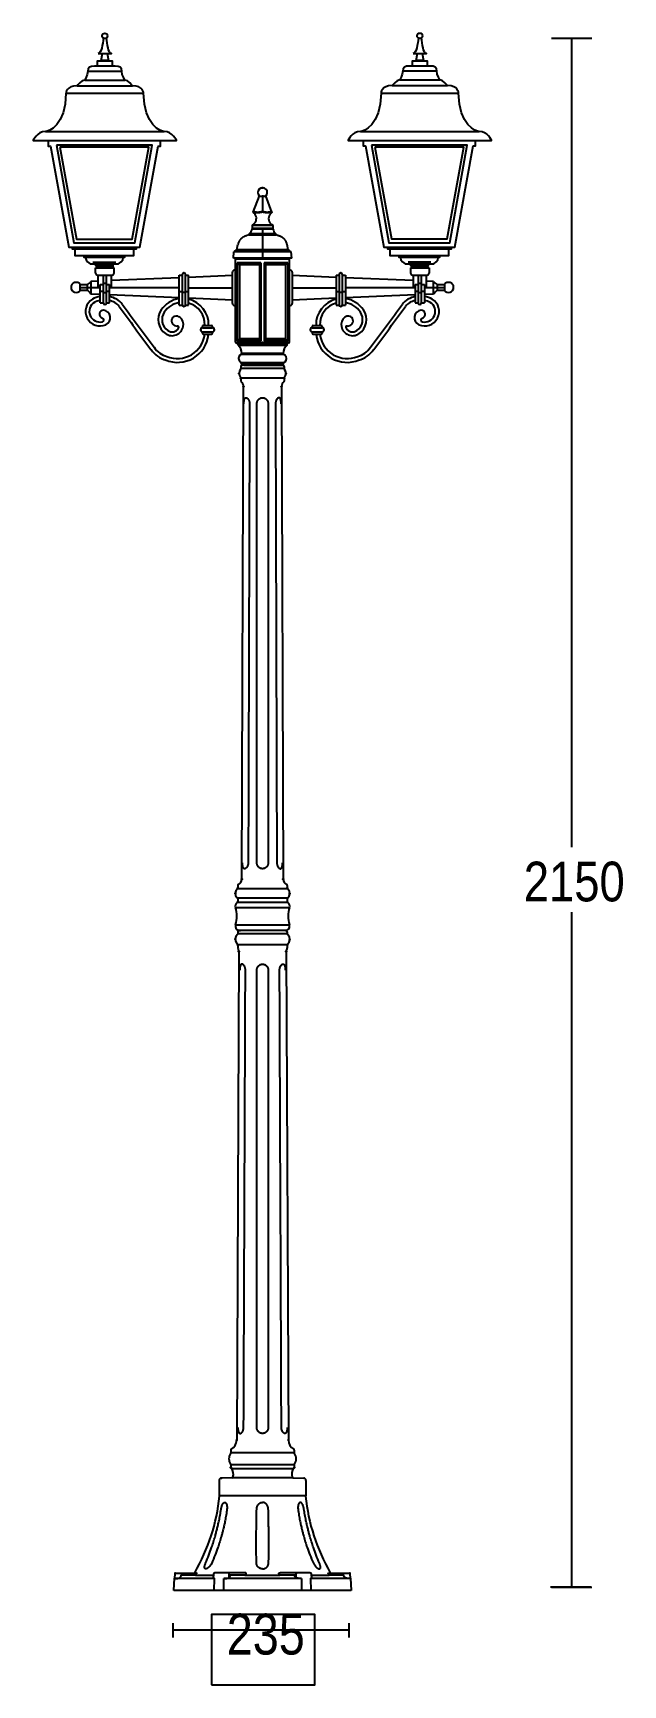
# Model space of a CAD drawing. Extents: x 0 to 144, y 0 to 403.
import ezdxf

# ---------------------------------------------------------------- set-up
doc = ezdxf.new("R2010")
doc.units = 0
doc.layers.add('LIVELLO_1', color=160, linetype='Continuous')
doc.styles.add('STD', font='txt')

# ---------------------------------------------------------------- blocks, each defined once
blk = doc.blocks.new('AI9-BLK1')
at = {"layer": 'LIVELLO_1', "color": 7}
for p, q in [((54.86, 200.04), (64.68, 200.04)), ((59.78, 200.04), (59.77, 2.83)), ((-58.94, 189.83), (-49.18, 189.83)), ((-58.22, 192.04), (-49.9, 192.04)), ((17.89, 189.86), (27.64, 189.86)), ((18.6, 192.06), (26.92, 192.06)), ((-63.53, 186.63), (-44.59, 186.63)), ((-60.79, 188.47), (-47.34, 188.47)), ((13.3, 186.65), (32.23, 186.65)), ((16.04, 188.5), (29.49, 188.5)), ((-68.52, 177.28), (-39.6, 177.28)), ((8.3, 177.31), (37.22, 177.31)), ((-17.9, 157.67), (-16.36, 161.62)), ((-15.6, 161.62), (-15.6, 157.79)), ((-13.3, 157.67), (-14.83, 161.62)), ((-17.82, 157.64), (-17.79, 157.71)), ((-18.14, 153.58), (-13.06, 153.58)), ((-13.07, 154.4), (-18.12, 154.4)), ((-18.12, 154.4), (-18.12, 153.65)), ((-13.12, 154.48), (-18.07, 154.48)), ((-15.6, 153.65), (-18.04, 153.65)), ((-13.15, 153.65), (-15.6, 153.65)), ((-15.6, 153.65), (-15.6, 146.45)), ((-13.07, 154.4), (-13.07, 153.65)), ((-61.98, 149.06), (-46.36, 149.06)), ((-21.88, 148.41), (-21.61, 149.78)), ((-18.94, 152.07), (-19.33, 151.93)), ((-18.94, 152.07), (-12.26, 152.07)), ((-18.84, 152.27), (-18.85, 152.15)), ((-12.34, 152.15), (-18.85, 152.15)), ((-18.84, 152.27), (-12.35, 152.27)), ((-12.38, 152.33), (-18.82, 152.33)), ((-12.35, 152.27), (-12.34, 152.15)), ((-11.86, 151.93), (-12.26, 152.07)), ((-9.31, 148.41), (-9.59, 149.78)), ((14.85, 149.09), (30.46, 149.09)), ((-61.35, 148.68), (-46.99, 148.68)), ((-59.17, 147.05), (-49.18, 147.05)), ((-58.83, 146.67), (-49.52, 146.67)), ((-56.94, 145.48), (-51.4, 145.48)), ((-56.36, 145.05), (-51.99, 145.05)), ((-22.71, 146.45), (-22.56, 147.99)), ((-15.6, 146.45), (-22.71, 146.45)), ((-22.47, 148.07), (-8.73, 148.07)), ((-22.23, 148.15), (-22.22, 148.26)), ((-22.23, 148.15), (-8.97, 148.15)), ((-8.98, 148.26), (-22.22, 148.26)), ((-22.17, 125.93), (-22.17, 146.22)), ((-22.17, 146.22), (-9.02, 146.22)), ((-22.13, 148.34), (-9.07, 148.34)), ((-22.01, 146.4), (-21.45, 146.45)), ((-9.18, 146.4), (-22.01, 146.4)), ((-9.31, 148.41), (-21.88, 148.41)), ((-16.01, 145.31), (-21.76, 145.31)), ((-21.18, 144.81), (-21.76, 145.31)), ((-21.76, 145.31), (-21.76, 126.26)), ((-21.45, 146.45), (-9.74, 146.45)), ((-16.01, 145.31), (-16.32, 144.81)), ((-16.01, 145.31), (-16.01, 126.26)), ((-8.48, 146.45), (-15.6, 146.45)), ((-9.44, 145.31), (-15.18, 145.31)), ((-14.88, 144.81), (-15.18, 145.31)), ((-15.18, 145.31), (-15.18, 126.26)), ((-9.44, 145.31), (-10.01, 144.81)), ((-9.18, 146.4), (-9.74, 146.45)), ((-9.44, 145.31), (-9.44, 126.26)), ((-9.02, 125.93), (-9.02, 146.22)), ((-8.97, 148.15), (-8.98, 148.26)), ((-8.48, 146.45), (-8.64, 147.99)), ((15.47, 148.71), (29.83, 148.71)), ((17.66, 147.08), (27.65, 147.08)), ((17.99, 146.7), (27.31, 146.7)), ((19.89, 145.5), (25.42, 145.5)), ((20.47, 145.07), (24.84, 145.07)), ((-56.3, 144.05), (-51.79, 144.05)), ((-56.3, 142.78), (-56.3, 144.05)), ((-51.88, 144.55), (-56.24, 144.55)), ((-54.87, 144.31), (-56.12, 144.43)), ((-51.99, 144.43), (-56.12, 144.43)), ((-55.83, 142.31), (-52.25, 142.31)), ((-55.65, 139.29), (-55.65, 142.31)), ((-54.87, 144.31), (-54.27, 144.31)), ((-54.4, 135.47), (-54.4, 142.31)), ((-54.27, 144.31), (-54.06, 144.31)), ((-54.06, 144.31), (-53.84, 144.31)), ((-53.68, 135.47), (-53.68, 142.31)), ((-52.44, 139.29), (-52.44, 142.31)), ((-35.9, 141.64), (-52.44, 140.94)), ((-51.79, 142.78), (-51.79, 144.05)), ((-35.9, 134.98), (-35.9, 142.26)), ((-35.9, 142.26), (-35.14, 142.26)), ((-35.14, 134.93), (-35.14, 142.54)), ((-34.42, 134.93), (-34.42, 142.54)), ((-34.42, 142.26), (-33.67, 142.26)), ((-33.67, 134.98), (-33.67, 142.26)), ((-22.93, 142.19), (-33.67, 141.74)), ((-22.93, 135.38), (-22.93, 143)), ((-22.46, 143.47), (-22.27, 143.47)), ((-16.32, 144.81), (-21.18, 144.81)), ((-21.18, 144.81), (-21.18, 126.77)), ((-16.32, 144.81), (-16.32, 126.77)), ((-10.01, 144.81), (-14.88, 144.81)), ((-14.88, 144.81), (-14.88, 126.77)), ((-10.01, 144.81), (-10.01, 126.77)), ((-9.02, 143.47), (-8.83, 143.47)), ((-8.36, 143), (-8.36, 135.38)), ((2.38, 141.74), (-8.36, 142.19)), ((2.38, 142.26), (3.13, 142.26)), ((2.38, 142.26), (2.38, 134.98)), ((3.13, 142.54), (3.13, 134.93)), ((3.85, 142.54), (3.85, 134.93)), ((3.85, 142.26), (4.61, 142.26)), ((4.61, 142.26), (4.61, 134.98)), ((21.14, 140.94), (4.61, 141.64)), ((20.5, 144.05), (20.5, 142.78)), ((20.5, 144.05), (25.01, 144.05)), ((24.88, 144.62), (20.52, 144.62)), ((21.88, 144.38), (20.63, 144.5)), ((24.77, 144.5), (20.63, 144.5)), ((20.96, 142.31), (24.54, 142.31)), ((21.14, 142.31), (21.14, 139.29)), ((21.88, 144.38), (22.49, 144.38)), ((22.39, 142.31), (22.39, 135.47)), ((22.49, 144.38), (22.7, 144.38)), ((22.7, 144.38), (22.91, 144.38)), ((23.11, 142.31), (23.11, 135.47)), ((24.35, 142.31), (24.35, 139.29)), ((25.01, 144.05), (25.01, 142.78)), ((-60.06, 140), (-58.27, 140)), ((-60.06, 138.58), (-60.06, 140)), ((-60.06, 139.29), (-55.16, 139.29)), ((-60.06, 138.58), (-58.27, 138.58)), ((-58.27, 138.58), (-58.27, 140)), ((-55.65, 140.8), (-57.43, 140.73)), ((-57.43, 140.73), (-57.43, 137.67)), ((-55.16, 137.57), (-57.43, 137.67)), ((-55.16, 135.52), (-55.16, 139.98)), ((-55.16, 139.98), (-54.4, 139.98)), ((-55.16, 138.33), (-54.4, 138.33)), ((-54.4, 140.36), (-53.68, 140.36)), ((-54.4, 138.08), (-53.68, 138.08)), ((-53.68, 139.98), (-52.92, 139.98)), ((-53.68, 138.33), (-52.92, 138.33)), ((-52.92, 135.52), (-52.92, 139.98)), ((-52.92, 139.29), (-35.9, 139.29)), ((-35.9, 136.75), (-52.92, 137.48)), ((-35.9, 138.32), (-35.14, 138.32)), ((-35.14, 138.1), (-34.42, 138.1)), ((-34.42, 138.32), (-33.67, 138.32)), ((-33.67, 139.2), (-22.93, 139.2)), ((-8.36, 139.2), (2.38, 139.2)), ((2.38, 138.32), (3.13, 138.32)), ((3.13, 138.1), (3.85, 138.1)), ((3.85, 138.32), (4.61, 138.32)), ((4.61, 139.29), (21.63, 139.29)), ((21.63, 137.48), (4.61, 136.75)), ((21.63, 139.98), (22.39, 139.98)), ((21.63, 139.98), (21.63, 135.52)), ((21.63, 138.33), (22.39, 138.33)), ((22.39, 140.36), (23.11, 140.36)), ((22.39, 138.08), (23.11, 138.08)), ((23.11, 139.98), (23.87, 139.98)), ((23.11, 138.33), (23.87, 138.33)), ((23.87, 139.98), (23.87, 135.52)), ((23.87, 139.29), (28.76, 139.29)), ((26.14, 137.67), (23.87, 137.57)), ((26.14, 140.73), (24.35, 140.8)), ((26.14, 137.67), (26.14, 140.73)), ((26.98, 140), (26.98, 138.58)), ((26.98, 140), (28.76, 140)), ((26.98, 138.58), (28.76, 138.58)), ((28.76, 140), (28.76, 138.58)), ((-55.16, 135.52), (-54.4, 135.52)), ((-53.68, 135.52), (-52.92, 135.52)), ((-35.9, 134.98), (-35.14, 134.98)), ((-34.42, 134.98), (-33.67, 134.98)), ((-22.93, 136.2), (-33.67, 136.66)), ((-22.46, 134.91), (-22.27, 134.91)), ((-9.02, 134.91), (-8.83, 134.91)), ((2.38, 136.66), (-8.36, 136.2)), ((2.38, 134.98), (3.13, 134.98)), ((3.85, 134.98), (4.61, 134.98)), ((21.63, 135.52), (22.39, 135.52)), ((23.11, 135.52), (23.87, 135.52)), ((-30.23, 129.46), (-30.23, 129.79)), ((-30.23, 129.46), (-27.83, 129.46)), ((-30, 130.02), (-28.07, 130.02)), ((-27.83, 129.46), (-27.83, 129.79)), ((-3.46, 129.79), (-3.46, 129.46)), ((-3.46, 129.46), (-1.06, 129.46)), ((-3.23, 130.02), (-1.3, 130.02)), ((-1.06, 129.79), (-1.06, 129.46)), ((-30.23, 128.45), (-27.83, 128.45)), ((-30.23, 128.12), (-30.23, 128.45)), ((-30, 127.88), (-28.07, 127.88)), ((-27.83, 128.12), (-27.83, 128.45)), ((-22.17, 125.93), (-9.02, 125.93)), ((-22.01, 125.74), (-21.81, 125.74)), ((-9.18, 125.74), (-22.01, 125.74)), ((-21.18, 126.77), (-21.76, 126.26)), ((-16.01, 126.26), (-21.76, 126.26)), ((-21.63, 125.36), (-21.63, 125.56)), ((-21.63, 125.56), (-9.56, 125.56)), ((-9.56, 125.36), (-21.63, 125.36)), ((-21.57, 125.23), (-9.62, 125.23)), ((-16.32, 126.77), (-21.18, 126.77)), ((-16.01, 126.26), (-16.32, 126.77)), ((-14.88, 126.77), (-15.18, 126.26)), ((-9.44, 126.26), (-15.18, 126.26)), ((-10.01, 126.77), (-14.88, 126.77)), ((-9.44, 126.26), (-10.01, 126.77)), ((-9.56, 125.36), (-9.56, 125.56)), ((-9.18, 125.74), (-9.39, 125.74)), ((-3.46, 128.45), (-3.46, 128.12)), ((-3.46, 128.45), (-1.06, 128.45)), ((-3.23, 127.88), (-1.3, 127.88)), ((-1.06, 128.45), (-1.06, 128.12)), ((-20.75, 122.99), (-10.45, 122.99)), ((-10.45, 120.91), (-20.75, 120.91)), ((-10.55, 123.16), (-20.64, 123.16)), ((-20.87, 120.02), (-20.87, 119.49)), ((-10.33, 119.49), (-20.87, 119.49)), ((-10.33, 117.12), (-20.87, 117.12)), ((-20.87, 117.12), (-20.87, 116.46)), ((-20.64, 120.57), (-20.64, 120.75)), ((-20.64, 120.75), (-10.55, 120.75)), ((-10.55, 120.57), (-20.64, 120.57)), ((-20.1, 120.33), (-20.6, 120.29)), ((-20.48, 120.39), (-19.74, 120.33)), ((-20.48, 120.39), (-10.72, 120.39)), ((-11.09, 120.33), (-20.1, 120.33)), ((-11.45, 120.33), (-19.74, 120.33)), ((-10.72, 120.39), (-11.45, 120.33)), ((-11.09, 120.33), (-10.6, 120.29)), ((-10.55, 120.57), (-10.55, 120.75)), ((-10.33, 120.02), (-10.33, 119.49)), ((-10.33, 117.12), (-10.33, 116.46)), ((-20.64, -5.01), (-20.24, 115.13)), ((-10.96, 115.13), (-10.56, -5.01)), ((-9.47, -7.35), (-21.72, -7.35)), ((-21.63, -6.56), (-21.63, -7.15)), ((-9.56, -6.56), (-9.56, -7.15)), ((-22.2, -11.91), (-9, -11.91)), ((-9.44, -10.67), (-21.76, -10.67)), ((-9.47, -9.63), (-21.72, -9.63)), ((-21.63, -9.83), (-21.63, -10.45)), ((-9.56, -9.83), (-9.56, -10.45)), ((59.78, -13.07), (59.77, -177.64)), ((-22.17, -16.12), (-9.03, -16.12)), ((-21.63, -17.82), (-21.63, -18.33)), ((-9.56, -18.33), (-21.63, -18.33)), ((-21.36, -17.55), (-21, -17.52)), ((-9.99, -17.52), (-21.21, -17.52)), ((-10.19, -17.52), (-21, -17.52)), ((-9.83, -17.55), (-10.19, -17.52)), ((-9.56, -17.82), (-9.56, -18.33)), ((-21.36, -22.62), (-21.9, -141.8)), ((-9.56, -21.01), (-21.63, -21.01)), ((-21.63, -21.01), (-21.63, -21.7)), ((-9.83, -22.62), (-9.29, -141.8)), ((-9.56, -21.01), (-9.56, -21.7)), ((-23.34, -144.23), (-23.34, -144.88)), ((-7.85, -144.88), (-23.34, -144.88)), ((-7.85, -144.23), (-7.85, -144.88)), ((-7.85, -147.76), (-23.34, -147.76)), ((-23.34, -147.76), (-23.34, -148.46)), ((-23.26, -148.65), (-7.93, -148.65)), ((-7.85, -147.76), (-7.85, -148.46)), ((-26.18, -151.58), (-26.18, -155.36)), ((-23.09, -150.95), (-25.64, -151.04)), ((-21.93, -150.95), (-23.09, -150.95)), ((-8.1, -150.95), (-5.55, -151.04)), ((-5.01, -151.58), (-5.01, -155.36)), ((-26.18, -155.36), (-26.1, -155.36)), ((-5.01, -155.36), (-5.19, -155.36)), ((-37.23, -178.42), (-37.07, -175.45)), ((-37, -174.36), (-37.06, -175.44)), ((-36.82, -174.18), (-32.26, -174.18)), ((-35.44, -174.65), (-31.93, -174.65)), ((-32.26, -174.18), (-31.7, -174.18)), ((-31.87, -174.73), (-27.63, -174.73)), ((-27.56, -174.65), (-27.6, -175.32)), ((-27.54, -174.36), (-27.56, -174.65)), ((-19.89, -174.1), (-27.25, -174.1)), ((-25.06, -178.42), (-25.06, -175.52)), ((-23.81, -174.36), (-23.78, -175.32)), ((-23.48, -174.65), (-19.96, -174.65)), ((-19.84, -174.73), (-15.6, -174.73)), ((-15.6, -174.73), (-11.36, -174.73)), ((-3.94, -174.1), (-11.3, -174.1)), ((-11.23, -174.65), (-7.71, -174.65)), ((-7.41, -175.32), (-7.38, -174.36)), ((-6.13, -175.52), (-6.13, -178.42)), ((-3.64, -174.65), (-3.65, -174.36)), ((-3.6, -175.32), (-3.64, -174.65)), ((-3.56, -174.73), (0.67, -174.73)), ((0.5, -174.18), (1.07, -174.18)), ((0.73, -174.65), (4.25, -174.65)), ((1.07, -174.18), (5.62, -174.18)), ((5.87, -175.44), (5.81, -174.36)), ((5.88, -175.45), (6.03, -178.42)), ((-27.4, -178.42), (-37.23, -178.42)), ((-25.06, -178.42), (-27.4, -178.42)), ((-15.6, -178.42), (-25.06, -178.42)), ((-6.13, -178.42), (-15.6, -178.42)), ((-3.79, -178.42), (-6.13, -178.42)), ((6.03, -178.42), (-3.79, -178.42)), ((54.65, -177.51), (64.47, -177.51)), ((54.86, -177.62), (64.68, -177.62)), ((-37.46, -186.37), (-37.46, -189.88)), ((5.47, -188.13), (-37.46, -188.13)), ((5.47, -186.37), (5.47, -189.88))]:
    blk.add_line(p, q, dxfattribs=at)
for points in [[(-55.84, 193.23), (-55.84, 194.54), (-54.09, 194.54), (-52.28, 194.54), (-52.28, 193.23)], [(20.98, 193.26), (20.98, 194.57), (22.74, 194.57), (24.54, 194.57), (24.54, 193.26)], [(-16.36, 161.62), (-16.32, 161.6), (-16.27, 161.58), (-16.23, 161.57), (-16.18, 161.56), (-16.13, 161.55), (-16.07, 161.54), (-16.02, 161.54), (-15.97, 161.54), (-15.92, 161.54), (-15.86, 161.55), (-15.81, 161.56), (-15.75, 161.57), (-15.7, 161.58), (-15.65, 161.6), (-15.6, 161.62)], [(-15.6, 161.62), (-15.55, 161.6), (-15.51, 161.59), (-15.47, 161.58), (-15.42, 161.56), (-15.38, 161.55), (-15.33, 161.55), (-15.29, 161.54), (-15.24, 161.54), (-15.2, 161.54), (-15.15, 161.54), (-15.11, 161.54), (-15.07, 161.55), (-15.03, 161.55), (-14.98, 161.56), (-14.94, 161.58), (-14.91, 161.59), (-14.87, 161.6), (-14.83, 161.62)], [(-17.83, 157.83), (-17.84, 157.82), (-17.84, 157.82), (-17.84, 157.81), (-17.84, 157.8), (-17.84, 157.79), (-17.84, 157.78), (-17.84, 157.77), (-17.83, 157.76), (-17.83, 157.75), (-17.82, 157.74), (-17.81, 157.74), (-17.81, 157.73), (-17.8, 157.72), (-17.79, 157.72), (-17.79, 157.71)], [(-17.83, 157.83), (-17.67, 157.79), (-17.52, 157.76), (-17.37, 157.73), (-17.23, 157.7), (-17.09, 157.69), (-16.95, 157.67), (-16.81, 157.67), (-16.68, 157.67), (-16.54, 157.67), (-16.4, 157.69), (-16.25, 157.7), (-16.1, 157.73), (-15.93, 157.76), (-15.77, 157.79), (-15.6, 157.83)], [(-17.79, 157.71), (-17.69, 157.69), (-17.59, 157.66), (-17.49, 157.64), (-17.39, 157.62), (-17.3, 157.61), (-17.2, 157.59), (-17.09, 157.58), (-16.99, 157.57), (-16.89, 157.56), (-16.78, 157.56), (-16.68, 157.56), (-16.57, 157.56), (-16.47, 157.57), (-16.36, 157.58), (-16.25, 157.59), (-16.14, 157.61), (-16.03, 157.62), (-15.92, 157.64), (-15.81, 157.66), (-15.71, 157.69), (-15.6, 157.71)], [(-15.6, 157.83), (-15.43, 157.79), (-15.26, 157.76), (-15.1, 157.73), (-14.94, 157.7), (-14.8, 157.69), (-14.65, 157.67), (-14.52, 157.67), (-14.38, 157.67), (-14.24, 157.67), (-14.1, 157.69), (-13.96, 157.7), (-13.82, 157.73), (-13.67, 157.76), (-13.52, 157.79), (-13.37, 157.83)], [(-15.6, 157.71), (-15.49, 157.69), (-15.38, 157.66), (-15.27, 157.64), (-15.16, 157.62), (-15.05, 157.61), (-14.94, 157.59), (-14.84, 157.58), (-14.73, 157.57), (-14.62, 157.56), (-14.52, 157.56), (-14.41, 157.56), (-14.31, 157.56), (-14.2, 157.57), (-14.1, 157.58), (-14, 157.59), (-13.9, 157.61), (-13.81, 157.62), (-13.7, 157.64), (-13.6, 157.66), (-13.51, 157.69), (-13.41, 157.71)], [(-13.37, 157.83), (-13.36, 157.82), (-13.36, 157.82), (-13.36, 157.81), (-13.36, 157.8), (-13.36, 157.79), (-13.36, 157.78), (-13.36, 157.77), (-13.37, 157.76), (-13.37, 157.75), (-13.37, 157.74), (-13.38, 157.74), (-13.39, 157.73), (-13.39, 157.72), (-13.4, 157.72), (-13.41, 157.71)], [(-13.4, 157.69), (-13.37, 157.64), (-13.36, 157.62), (-13.35, 157.59)], [(-53.84, 144.31), (-53.24, 144.31), (-51.99, 144.43)], [(22.91, 144.38), (23.52, 144.38), (24.77, 144.5)], [(-20.17, 120.33), (-15.6, 120.33), (-11.02, 120.33)], [(-8.1, -150.95), (-9.26, -150.95), (-21.93, -150.95)], [(-5.19, -155.36), (-15.6, -155.36), (-26.1, -155.36)], [(-27.4, -178.42), (-27.27, -175.52), (-36.73, -175.52)], [(-6.13, -175.52), (-15.6, -175.52), (-25.06, -175.52)], [(5.54, -175.52), (-3.92, -175.52), (-3.79, -178.42)]]:
    blk.add_lwpolyline(points, dxfattribs=at)
for points in [[(-53.18, 194.58), (-54.94, 194.58), (-54.65, 196.3), (-53.47, 196.3)], [(23.64, 194.6), (21.88, 194.6), (22.18, 196.32), (23.35, 196.32)], [(-65.86, 173.95), (-61.6, 150.16), (-46.75, 150.16), (-42.48, 173.95)], [(-64.99, 173.47), (-60.96, 151.07), (-47.38, 151.07), (-43.35, 173.47)], [(10.96, 173.97), (15.23, 150.18), (30.08, 150.18), (34.34, 173.97)], [(11.83, 173.5), (15.86, 151.09), (29.44, 151.09), (33.47, 173.5)], [(-28.07, -201.47), (-2.8, -201.47), (-2.8, -184.32), (-28.07, -184.32)]]:
    blk.add_lwpolyline(points, close=True, dxfattribs=at)
for centre, radius in [((-54.06, 200.62), 0.66), ((22.76, 200.65), 0.661), ((-21.32, 118.3), 0.0832), ((-20.24, 115.08), 0.0832), ((-10.96, 115.08), 0.0833), ((-21.63, -7.15), 0.0822), ((-9.56, -7.15), 0.0833), ((-21.36, -17.55), 0.0844), ((-21.9, -141.8), 0.0837), ((-23.34, -148.46), 0.0849), ((-25.64, -151.04), 0.0821)]:
    blk.add_circle(centre, radius, dxfattribs=at)
for centre, major_axis, ratio in [((-15.6, 163.56), (0.0027, -0.0849), 0.966054), ((-20.87, 117.12), (0.0849, 0), 0.973633), ((-20.6, 120.29), (0.0839, 0), 0.985731), ((-11.02, 120.33), (-0.0011, -0.0849), 0.98673), ((-10.33, 117.12), (0.0849, 0), 0.973633), ((-9.87, 118.3), (0.0837, 0), 0.987731), ((-20.64, -5.01), (-0.0009, -0.0847), 0.988759), ((-10.56, -5.01), (0.0022, -0.0847), 0.975269), ((-22.23, -8.49), (-0.0006, -0.0849), 0.980706), ((-8.96, -8.49), (-0.0016, -0.0849), 0.96838), ((-22.23, -19.66), (-0.0006, -0.0847), 0.982699), ((-21.21, -17.52), (-0.0011, -0.0849), 0.98673), ((-8.96, -19.66), (-0.0016, -0.0847), 0.970348), ((-21.63, -21.01), (0.0822, 0), 0.981356), ((-21.36, -22.62), (0.0844, 0), 0.95532), ((-9.83, -22.62), (-0.0024, -0.0847), 0.975215), ((-9.56, -21.01), (0.0833, 0), 0.967969), ((-9.29, -141.75), (0.0833, 0), 0.963833), ((-7.85, -148.46), (-0.0028, -0.0851), 0.965081)]:
    blk.add_ellipse(centre, major_axis=major_axis, ratio=ratio, dxfattribs=at)
for points, knots in [([(-55.67, 196.3), (-54.88, 196.3), (-54.6, 198.63), (-54.37, 200.04), (-54.28, 199.99), (-54.17, 199.96), (-54.06, 199.96), (-53.92, 199.96), (-53.78, 200.01), (-53.67, 200.09), (-53.43, 198.68), (-53.25, 196.3), (-52.45, 196.3), (-52.45, 196.3), (-55.67, 196.3), (-55.67, 196.3)], [0, 0, 0, 0, 1, 1, 1, 2, 2, 2, 3, 3, 3, 4, 4, 4, 5, 5, 5, 5]), ([(21.15, 196.32), (21.94, 196.32), (22.22, 198.65), (22.45, 200.07), (22.54, 200.01), (22.65, 199.98), (22.76, 199.98), (22.9, 199.98), (23.04, 200.03), (23.15, 200.11), (23.39, 198.7), (23.57, 196.32), (24.37, 196.32), (24.37, 196.32), (21.15, 196.32), (21.15, 196.32)], [0, 0, 0, 0, 1, 1, 1, 2, 2, 2, 3, 3, 3, 4, 4, 4, 5, 5, 5, 5]), ([(-54.06, 175.07), (-54.06, 175.07), (-71.56, 175.07), (-71.56, 175.07), (-71.56, 175.07), (-70.61, 177.28), (-68.52, 177.28), (-67.87, 177.28), (-63.53, 178.71), (-63.53, 186.63), (-63.53, 186.63), (-63.47, 188.47), (-60.79, 188.47), (-60.79, 188.47), (-59.77, 189.83), (-58.94, 189.83), (-58.94, 189.83), (-58.22, 190.91), (-58.22, 192.04), (-58.22, 192.88), (-57.62, 193.23), (-56.61, 193.23), (-56.61, 193.23), (-54.06, 193.23), (-54.06, 193.23), (-54.06, 193.23), (-51.51, 193.23), (-51.51, 193.23), (-50.51, 193.23), (-49.9, 192.88), (-49.9, 192.04), (-49.9, 190.91), (-49.18, 189.83), (-49.18, 189.83), (-48.35, 189.83), (-47.34, 188.47), (-47.34, 188.47), (-44.65, 188.47), (-44.59, 186.63), (-44.59, 186.63), (-44.59, 178.71), (-40.26, 177.28), (-39.6, 177.28), (-37.51, 177.28), (-36.56, 175.07), (-36.56, 175.07), (-36.56, 175.07), (-54.06, 175.07), (-54.06, 175.07)], [0, 0, 0, 0, 1, 1, 1, 2, 2, 2, 3, 3, 3, 4, 4, 4, 5, 5, 5, 6, 6, 6, 7, 7, 7, 8, 8, 8, 9, 9, 9, 10, 10, 10, 11, 11, 11, 12, 12, 12, 13, 13, 13, 14, 14, 14, 15, 15, 15, 16, 16, 16, 16]), ([(22.76, 175.1), (22.76, 175.1), (5.26, 175.1), (5.26, 175.1), (5.26, 175.1), (6.21, 177.31), (8.3, 177.31), (8.95, 177.31), (13.3, 178.74), (13.3, 186.65), (13.3, 186.65), (13.35, 188.5), (16.04, 188.5), (16.04, 188.5), (17.05, 189.86), (17.89, 189.86), (17.89, 189.86), (18.6, 190.93), (18.6, 192.06), (18.6, 192.9), (19.21, 193.26), (20.21, 193.26), (20.21, 193.26), (22.76, 193.26), (22.76, 193.26), (22.76, 193.26), (25.31, 193.26), (25.31, 193.26), (26.32, 193.26), (26.92, 192.9), (26.92, 192.06), (26.92, 190.93), (27.64, 189.86), (27.64, 189.86), (28.47, 189.86), (29.49, 188.5), (29.49, 188.5), (32.17, 188.5), (32.23, 186.65), (32.23, 186.65), (32.23, 178.74), (36.57, 177.31), (37.22, 177.31), (39.31, 177.31), (40.26, 175.1), (40.26, 175.1), (40.26, 175.1), (22.76, 175.1), (22.76, 175.1)], [0, 0, 0, 0, 1, 1, 1, 2, 2, 2, 3, 3, 3, 4, 4, 4, 5, 5, 5, 6, 6, 6, 7, 7, 7, 8, 8, 8, 9, 9, 9, 10, 10, 10, 11, 11, 11, 12, 12, 12, 13, 13, 13, 14, 14, 14, 15, 15, 15, 16, 16, 16, 16]), ([(-67.9, 175), (-67.9, 175), (-67.9, 173.75), (-67.9, 173.75), (-67.9, 173.75), (-67.32, 173.75), (-67.32, 173.75), (-67.32, 173.75), (-62.85, 149.06), (-62.85, 149.06), (-62.85, 149.06), (-61.98, 149.06), (-61.98, 149.06), (-61.98, 149.06), (-61.98, 148.68), (-61.98, 148.68), (-61.98, 148.68), (-61.35, 148.68), (-61.35, 148.68), (-61.35, 148.68), (-61.35, 147.05), (-61.35, 147.05), (-61.35, 147.05), (-59.17, 147.05), (-59.17, 147.05), (-59.17, 147.05), (-59.17, 146.67), (-59.17, 146.67), (-59.17, 146.67), (-58.83, 146.67), (-58.83, 146.67), (-58.83, 146.67), (-58.73, 145.48), (-57.66, 145.05), (-57.66, 145.05), (-56.36, 145.05), (-56.36, 145.05), (-56.36, 145.05), (-56.36, 144.62), (-56.36, 144.62), (-56.36, 144.62), (-55.82, 144.62), (-55.82, 144.62)], [0, 0, 0, 0, 1, 1, 1, 2, 2, 2, 3, 3, 3, 4, 4, 4, 5, 5, 5, 6, 6, 6, 7, 7, 7, 8, 8, 8, 9, 9, 9, 10, 10, 10, 11, 11, 11, 12, 12, 12, 13, 13, 13, 14, 14, 14, 14]), ([(-55.82, 144.62), (-55.82, 144.62), (-52.52, 144.62), (-52.52, 144.62), (-52.52, 144.62), (-51.99, 144.62), (-51.99, 144.62), (-51.99, 144.62), (-51.99, 145.05), (-51.99, 145.05), (-51.99, 145.05), (-50.68, 145.05), (-50.68, 145.05), (-49.61, 145.48), (-49.52, 146.67), (-49.52, 146.67), (-49.52, 146.67), (-49.18, 146.67), (-49.18, 146.67), (-49.18, 146.67), (-49.18, 147.05), (-49.18, 147.05), (-49.18, 147.05), (-46.99, 147.05), (-46.99, 147.05), (-46.99, 147.05), (-46.99, 148.68), (-46.99, 148.68), (-46.99, 148.68), (-46.36, 148.68), (-46.36, 148.68), (-46.36, 148.68), (-46.36, 149.06), (-46.36, 149.06), (-46.36, 149.06), (-45.49, 149.06), (-45.49, 149.06), (-45.49, 149.06), (-41.03, 173.75), (-41.03, 173.75), (-41.03, 173.75), (-40.44, 173.75), (-40.44, 173.75), (-40.44, 173.75), (-40.44, 175), (-40.44, 175)], [0, 0, 0, 0, 1, 1, 1, 2, 2, 2, 3, 3, 3, 4, 4, 4, 5, 5, 5, 6, 6, 6, 7, 7, 7, 8, 8, 8, 9, 9, 9, 10, 10, 10, 11, 11, 11, 12, 12, 12, 13, 13, 13, 14, 14, 14, 15, 15, 15, 15]), ([(8.93, 175.02), (8.93, 175.02), (8.93, 173.78), (8.93, 173.78), (8.93, 173.78), (9.51, 173.78), (9.51, 173.78), (9.51, 173.78), (13.97, 149.09), (13.97, 149.09), (13.97, 149.09), (14.85, 149.09), (14.85, 149.09), (14.85, 149.09), (14.85, 148.71), (14.85, 148.71), (14.85, 148.71), (15.47, 148.71), (15.47, 148.71), (15.47, 148.71), (15.47, 147.08), (15.47, 147.08), (15.47, 147.08), (17.66, 147.08), (17.66, 147.08), (17.66, 147.08), (17.66, 146.7), (17.66, 146.7), (17.66, 146.7), (17.99, 146.7), (17.99, 146.7), (17.99, 146.7), (18.09, 145.5), (19.16, 145.07), (19.16, 145.07), (20.47, 145.07), (20.47, 145.07), (20.47, 145.07), (20.47, 144.65), (20.47, 144.65), (20.47, 144.65), (21, 144.65), (21, 144.65)], [0, 0, 0, 0, 1, 1, 1, 2, 2, 2, 3, 3, 3, 4, 4, 4, 5, 5, 5, 6, 6, 6, 7, 7, 7, 8, 8, 8, 9, 9, 9, 10, 10, 10, 11, 11, 11, 12, 12, 12, 13, 13, 13, 14, 14, 14, 14]), ([(21, 144.65), (21, 144.65), (24.3, 144.65), (24.3, 144.65), (24.3, 144.65), (24.84, 144.65), (24.84, 144.65), (24.84, 144.65), (24.84, 145.07), (24.84, 145.07), (24.84, 145.07), (26.15, 145.07), (26.15, 145.07), (27.21, 145.5), (27.31, 146.7), (27.31, 146.7), (27.31, 146.7), (27.65, 146.7), (27.65, 146.7), (27.65, 146.7), (27.65, 147.08), (27.65, 147.08), (27.65, 147.08), (29.83, 147.08), (29.83, 147.08), (29.83, 147.08), (29.83, 148.71), (29.83, 148.71), (29.83, 148.71), (30.46, 148.71), (30.46, 148.71), (30.46, 148.71), (30.46, 149.09), (30.46, 149.09), (30.46, 149.09), (31.33, 149.09), (31.33, 149.09), (31.33, 149.09), (35.8, 173.78), (35.8, 173.78), (35.8, 173.78), (36.38, 173.78), (36.38, 173.78), (36.38, 173.78), (36.38, 175.02), (36.38, 175.02)], [0, 0, 0, 0, 1, 1, 1, 2, 2, 2, 3, 3, 3, 4, 4, 4, 5, 5, 5, 6, 6, 6, 7, 7, 7, 8, 8, 8, 9, 9, 9, 10, 10, 10, 11, 11, 11, 12, 12, 12, 13, 13, 13, 14, 14, 14, 15, 15, 15, 15]), ([(-14.8, 161.54), (-14.33, 161.97), (-14.3, 162.72), (-14.74, 163.19), (-15.18, 163.66), (-15.92, 163.69), (-16.4, 163.25), (-16.87, 162.81), (-16.89, 162.07), (-16.45, 161.59), (-16.44, 161.57), (-16.41, 161.56), (-16.4, 161.54)], [0, 0, 0, 0, 1, 1, 1, 2, 2, 2, 3, 3, 3, 4, 4, 4, 4]), ([(-18.07, 154.48), (-17.19, 154.93), (-16.84, 156.02), (-17.29, 156.9), (-17.42, 157.17), (-17.62, 157.39), (-17.86, 157.56)], [0, 0, 0, 0, 1, 1, 1, 2, 2, 2, 2]), ([(-13.33, 157.56), (-14.15, 156.99), (-14.35, 155.87), (-13.78, 155.05), (-13.61, 154.81), (-13.39, 154.61), (-13.12, 154.48)], [0, 0, 0, 0, 1, 1, 1, 2, 2, 2, 2]), ([(-19.33, 151.93), (-19.4, 151.91), (-19.46, 151.89), (-19.53, 151.87), (-19.61, 151.85), (-19.68, 151.83), (-19.75, 151.8), (-19.82, 151.78), (-19.89, 151.75), (-19.96, 151.72), (-20.03, 151.68), (-20.1, 151.65), (-20.17, 151.61), (-20.24, 151.58), (-20.3, 151.54), (-20.37, 151.5), (-20.43, 151.46), (-20.49, 151.42), (-20.55, 151.38), (-20.6, 151.34), (-20.66, 151.29), (-20.72, 151.25), (-20.77, 151.2), (-20.82, 151.16), (-20.87, 151.11), (-20.91, 151.06), (-20.96, 151.01), (-21, 150.97), (-21.04, 150.92), (-21.08, 150.87), (-21.12, 150.82), (-21.18, 150.75), (-21.22, 150.68), (-21.26, 150.61), (-21.31, 150.54), (-21.35, 150.47), (-21.39, 150.4), (-21.44, 150.3), (-21.48, 150.21), (-21.51, 150.11), (-21.55, 150), (-21.58, 149.89), (-21.61, 149.78)], [0, 0, 0, 0, 1, 1, 1, 2, 2, 2, 3, 3, 3, 4, 4, 4, 5, 5, 5, 6, 6, 6, 7, 7, 7, 8, 8, 8, 9, 9, 9, 10, 10, 10, 11, 11, 11, 12, 12, 12, 13, 13, 13, 14, 14, 14, 14]), ([(-9.59, 149.78), (-9.62, 149.89), (-9.64, 150), (-9.68, 150.11), (-9.71, 150.21), (-9.76, 150.3), (-9.8, 150.4), (-9.84, 150.47), (-9.88, 150.54), (-9.93, 150.61), (-9.97, 150.68), (-10.02, 150.75), (-10.07, 150.82), (-10.11, 150.87), (-10.15, 150.92), (-10.19, 150.97), (-10.24, 151.01), (-10.28, 151.06), (-10.33, 151.11), (-10.37, 151.16), (-10.42, 151.2), (-10.48, 151.25), (-10.53, 151.29), (-10.59, 151.34), (-10.65, 151.38), (-10.71, 151.42), (-10.77, 151.46), (-10.83, 151.5), (-10.89, 151.54), (-10.96, 151.58), (-11.02, 151.61), (-11.09, 151.65), (-11.16, 151.68), (-11.23, 151.72), (-11.3, 151.75), (-11.37, 151.78), (-11.45, 151.8), (-11.52, 151.83), (-11.59, 151.85), (-11.66, 151.87), (-11.73, 151.89), (-11.8, 151.91), (-11.86, 151.93)], [0, 0, 0, 0, 1, 1, 1, 2, 2, 2, 3, 3, 3, 4, 4, 4, 5, 5, 5, 6, 6, 6, 7, 7, 7, 8, 8, 8, 9, 9, 9, 10, 10, 10, 11, 11, 11, 12, 12, 12, 13, 13, 13, 14, 14, 14, 14]), ([(-54.27, 144.31), (-54.27, 144.31), (-54.27, 144.31), (-54.27, 144.31), (-54.27, 144.31), (-54.27, 144.31), (-54.27, 144.31), (-54.27, 144.31), (-54.27, 144.31), (-54.27, 144.31)], [0, 0, 0, 0, 1, 1, 1, 2, 2, 2, 3, 3, 3, 3]), ([(-54.05, 144.31), (-54.05, 144.31), (-54.05, 144.31), (-54.06, 144.31), (-54.06, 144.31), (-54.06, 144.31), (-54.06, 144.31), (-54.05, 144.31), (-54.05, 144.31), (-54.05, 144.31)], [0, 0, 0, 0, 1, 1, 1, 2, 2, 2, 3, 3, 3, 3]), ([(-34.42, 142.54), (-34.42, 142.73), (-34.58, 142.9), (-34.78, 142.9), (-34.98, 142.9), (-35.14, 142.73), (-35.14, 142.54)], [0, 0, 0, 0, 1, 1, 1, 2, 2, 2, 2]), ([(-22.46, 143.47), (-22.58, 143.47), (-22.7, 143.42), (-22.79, 143.33), (-22.88, 143.24), (-22.93, 143.13), (-22.93, 143)], [0, 0, 0, 0, 1, 1, 1, 2, 2, 2, 2]), ([(3.85, 142.54), (3.85, 142.73), (3.69, 142.9), (3.49, 142.9), (3.29, 142.9), (3.13, 142.73), (3.13, 142.54)], [0, 0, 0, 0, 1, 1, 1, 2, 2, 2, 2]), ([(22.49, 144.38), (22.49, 144.38), (22.49, 144.38), (22.49, 144.38), (22.49, 144.38), (22.49, 144.38), (22.49, 144.38), (22.49, 144.38), (22.49, 144.38), (22.49, 144.38), (22.49, 144.38), (22.49, 144.38), (22.49, 144.38)], [0, 0, 0, 0, 1, 1, 1, 2, 2, 2, 3, 3, 3, 4, 4, 4, 4]), ([(22.7, 144.38), (22.7, 144.38), (22.7, 144.38), (22.7, 144.38), (22.7, 144.38), (22.7, 144.38), (22.7, 144.38), (22.7, 144.38), (22.7, 144.38), (22.7, 144.38), (22.7, 144.38), (22.7, 144.38), (22.7, 144.38)], [0, 0, 0, 0, 1, 1, 1, 2, 2, 2, 3, 3, 3, 4, 4, 4, 4]), ([(-60.06, 140), (-60.36, 140.44), (-60.92, 140.63), (-61.44, 140.46), (-61.95, 140.3), (-62.3, 139.82), (-62.3, 139.29), (-62.3, 138.75), (-61.95, 138.27), (-61.44, 138.11), (-60.92, 137.95), (-60.36, 138.14), (-60.06, 138.58)], [0, 0, 0, 0, 1, 1, 1, 2, 2, 2, 3, 3, 3, 4, 4, 4, 4]), ([(28.76, 138.58), (29.07, 138.14), (29.64, 137.95), (30.15, 138.11), (30.66, 138.27), (31.01, 138.75), (31.01, 139.29), (31.01, 139.82), (30.66, 140.3), (30.15, 140.46), (29.64, 140.63), (29.07, 140.44), (28.76, 140)], [0, 0, 0, 0, 1, 1, 1, 2, 2, 2, 3, 3, 3, 4, 4, 4, 4]), ([(-57.09, 136.44), (-58.67, 135.46), (-59.22, 133.42), (-58.36, 131.78), (-57.49, 130.14), (-55.5, 129.44), (-53.8, 130.19)], [0, 0, 0, 0, 1, 1, 1, 2, 2, 2, 2]), ([(-56.6, 135.64), (-57.68, 134.98), (-58.13, 133.63), (-57.65, 132.46), (-57.17, 131.28), (-55.9, 130.62), (-54.66, 130.91)], [0, 0, 0, 0, 1, 1, 1, 2, 2, 2, 2]), ([(-54.38, 133.76), (-54.87, 133.74), (-55.28, 133.38), (-55.35, 132.9), (-55.41, 132.41), (-55.11, 131.95), (-54.64, 131.81)], [0, 0, 0, 0, 1, 1, 1, 2, 2, 2, 2]), ([(-54.4, 135.47), (-54.4, 135.27), (-54.24, 135.11), (-54.04, 135.11), (-53.84, 135.11), (-53.68, 135.27), (-53.68, 135.47)], [0, 0, 0, 0, 1, 1, 1, 2, 2, 2, 2]), ([(-53.8, 130.19), (-53.05, 130.55), (-52.63, 131.37), (-52.76, 132.19), (-52.9, 133.01), (-53.55, 133.65), (-54.38, 133.76)], [0, 0, 0, 0, 1, 1, 1, 2, 2, 2, 2]), ([(-49.81, 135.19), (-47.24, 131.67), (-44.65, 128.16), (-42.04, 124.68), (-41.3, 123.58), (-40.18, 122.79), (-38.9, 122.45)], [0, 0, 0, 0, 1, 1, 1, 2, 2, 2, 2]), ([(-35.14, 134.93), (-35.14, 134.73), (-34.98, 134.57), (-34.78, 134.57), (-34.58, 134.57), (-34.42, 134.73), (-34.42, 134.93)], [0, 0, 0, 0, 1, 1, 1, 2, 2, 2, 2]), ([(-1.6, 127.88), (-1.37, 125.79), (-0.16, 123.94), (1.65, 122.87), (3.46, 121.8), (5.67, 121.65), (7.61, 122.45), (8.89, 122.79), (10, 123.58), (10.74, 124.68), (13.36, 128.16), (15.95, 131.67), (18.52, 135.19)], [0, 0, 0, 0, 1, 1, 1, 2, 2, 2, 3, 3, 3, 4, 4, 4, 4]), ([(3.13, 134.93), (3.13, 134.73), (3.29, 134.57), (3.49, 134.57), (3.69, 134.57), (3.85, 134.73), (3.85, 134.93)], [0, 0, 0, 0, 1, 1, 1, 2, 2, 2, 2]), ([(23.09, 133.76), (22.26, 133.65), (21.6, 133.01), (21.47, 132.19), (21.34, 131.37), (21.75, 130.55), (22.51, 130.19)], [0, 0, 0, 0, 1, 1, 1, 2, 2, 2, 2]), ([(22.39, 135.47), (22.39, 135.27), (22.55, 135.11), (22.75, 135.11), (22.95, 135.11), (23.11, 135.27), (23.11, 135.47)], [0, 0, 0, 0, 1, 1, 1, 2, 2, 2, 2]), ([(22.51, 130.19), (24.21, 129.44), (26.2, 130.14), (27.07, 131.78), (27.93, 133.42), (27.38, 135.46), (25.8, 136.44)], [0, 0, 0, 0, 1, 1, 1, 2, 2, 2, 2]), ([(23.35, 131.81), (23.82, 131.95), (24.12, 132.41), (24.05, 132.9), (23.99, 133.38), (23.58, 133.74), (23.09, 133.76)], [0, 0, 0, 0, 1, 1, 1, 2, 2, 2, 2]), ([(23.38, 130.91), (24.61, 130.62), (25.87, 131.28), (26.35, 132.46), (26.83, 133.63), (26.39, 134.98), (25.31, 135.64)], [0, 0, 0, 0, 1, 1, 1, 2, 2, 2, 2]), ([(-54.66, 130.91), (-54.46, 130.95), (-54.31, 131.14), (-54.3, 131.35), (-54.3, 131.56), (-54.44, 131.75), (-54.64, 131.81)], [0, 0, 0, 0, 1, 1, 1, 2, 2, 2, 2]), ([(-39.25, 128.01), (-38.48, 127.47), (-37.49, 127.36), (-36.62, 127.72), (-35.75, 128.07), (-35.12, 128.84), (-34.94, 129.76)], [0, 0, 0, 0, 1, 1, 1, 2, 2, 2, 2]), ([(-38.71, 128.77), (-38.29, 128.48), (-37.77, 128.38), (-37.26, 128.49), (-36.76, 128.6), (-36.32, 128.92), (-36.06, 129.36)], [0, 0, 0, 0, 1, 1, 1, 2, 2, 2, 2]), ([(-37.66, 131.7), (-37.85, 131.29), (-37.8, 130.8), (-37.54, 130.42), (-37.28, 130.04), (-36.84, 129.83), (-36.39, 129.85)], [0, 0, 0, 0, 1, 1, 1, 2, 2, 2, 2]), ([(-35.74, 131.99), (-36.02, 132.23), (-36.4, 132.33), (-36.76, 132.28), (-37.13, 132.22), (-37.46, 132.02), (-37.66, 131.7)], [0, 0, 0, 0, 1, 1, 1, 2, 2, 2, 2]), ([(-36.06, 129.36), (-35.98, 129.47), (-35.98, 129.61), (-36.05, 129.72), (-36.13, 129.83), (-36.26, 129.89), (-36.39, 129.85)], [0, 0, 0, 0, 1, 1, 1, 2, 2, 2, 2]), ([(-30.23, 129.46), (-30.41, 129.46), (-30.57, 129.36), (-30.66, 129.21), (-30.76, 129.05), (-30.76, 128.86), (-30.66, 128.7), (-30.57, 128.55), (-30.41, 128.45), (-30.23, 128.45)], [0, 0, 0, 0, 1, 1, 1, 2, 2, 2, 3, 3, 3, 3]), ([(-30, 130.02), (-30.06, 130.02), (-30.12, 130), (-30.16, 129.96), (-30.2, 129.91), (-30.23, 129.85), (-30.23, 129.79)], [0, 0, 0, 0, 1, 1, 1, 2, 2, 2, 2]), ([(-27.83, 128.45), (-27.65, 128.45), (-27.49, 128.55), (-27.4, 128.7), (-27.31, 128.86), (-27.31, 129.05), (-27.4, 129.21), (-27.49, 129.36), (-27.65, 129.46), (-27.83, 129.46)], [0, 0, 0, 0, 1, 1, 1, 2, 2, 2, 3, 3, 3, 3]), ([(-3.46, 129.46), (-3.64, 129.46), (-3.81, 129.36), (-3.89, 129.21), (-3.98, 129.05), (-3.98, 128.86), (-3.89, 128.7), (-3.81, 128.55), (-3.64, 128.45), (-3.46, 128.45)], [0, 0, 0, 0, 1, 1, 1, 2, 2, 2, 3, 3, 3, 3]), ([(-1.06, 128.45), (-0.88, 128.45), (-0.72, 128.55), (-0.63, 128.7), (-0.53, 128.86), (-0.53, 129.05), (-0.63, 129.21), (-0.72, 129.36), (-0.88, 129.46), (-1.06, 129.46)], [0, 0, 0, 0, 1, 1, 1, 2, 2, 2, 3, 3, 3, 3]), ([(3.64, 129.76), (3.82, 128.84), (4.45, 128.07), (5.32, 127.72), (6.2, 127.36), (7.18, 127.47), (7.95, 128.01)], [0, 0, 0, 0, 1, 1, 1, 2, 2, 2, 2]), ([(5.09, 129.85), (5.55, 129.83), (5.99, 130.04), (6.25, 130.42), (6.51, 130.8), (6.55, 131.29), (6.37, 131.7), (6.16, 132.02), (5.84, 132.22), (5.47, 132.28), (5.1, 132.33), (4.73, 132.23), (4.45, 131.99)], [0, 0, 0, 0, 1, 1, 1, 2, 2, 2, 3, 3, 3, 4, 4, 4, 4]), ([(5.09, 129.85), (4.96, 129.89), (4.83, 129.83), (4.76, 129.72), (4.69, 129.61), (4.69, 129.47), (4.77, 129.36)], [0, 0, 0, 0, 1, 1, 1, 2, 2, 2, 2]), ([(4.77, 129.36), (5.03, 128.92), (5.47, 128.6), (5.97, 128.49), (6.47, 128.38), (7, 128.48), (7.42, 128.77)], [0, 0, 0, 0, 1, 1, 1, 2, 2, 2, 2]), ([(23.35, 131.81), (23.15, 131.75), (23.01, 131.56), (23.01, 131.35), (23.02, 131.14), (23.17, 130.95), (23.38, 130.91)], [0, 0, 0, 0, 1, 1, 1, 2, 2, 2, 2]), ([(-39.26, 121.59), (-37.04, 120.67), (-34.53, 120.85), (-32.47, 122.07), (-30.41, 123.28), (-29.03, 125.4), (-28.77, 127.78)], [0, 0, 0, 0, 1, 1, 1, 2, 2, 2, 2]), ([(-38.9, 122.45), (-36.96, 121.65), (-34.75, 121.8), (-32.94, 122.87), (-31.13, 123.94), (-29.93, 125.79), (-29.69, 127.88)], [0, 0, 0, 0, 1, 1, 1, 2, 2, 2, 2]), ([(-2.52, 127.78), (-2.26, 125.4), (-0.89, 123.28), (1.17, 122.07), (3.24, 120.85), (5.75, 120.67), (7.97, 121.59)], [0, 0, 0, 0, 1, 1, 1, 2, 2, 2, 2]), ([(-20.75, 122.99), (-21.32, 122.73), (-21.57, 122.06), (-21.32, 121.48), (-21.2, 121.23), (-21, 121.03), (-20.75, 120.91)], [0, 0, 0, 0, 1, 1, 1, 2, 2, 2, 2]), ([(-10.45, 120.91), (-9.87, 121.17), (-9.62, 121.84), (-9.87, 122.42), (-9.99, 122.67), (-10.19, 122.87), (-10.45, 122.99)], [0, 0, 0, 0, 1, 1, 1, 2, 2, 2, 2]), ([(-20.14, 110.91), (-20.13, 110.97), (-20.13, 111.02), (-20.13, 111.08), (-20.13, 111.13), (-20.13, 111.18), (-20.13, 111.23), (-20.13, 111.26), (-20.13, 111.3), (-20.12, 111.34), (-20.12, 111.38), (-20.12, 111.41), (-20.11, 111.45), (-20.11, 111.48), (-20.11, 111.5), (-20.1, 111.53), (-20.1, 111.55), (-20.1, 111.58), (-20.1, 111.6), (-20.09, 111.63), (-20.09, 111.65), (-20.08, 111.68), (-20.08, 111.7), (-20.08, 111.73), (-20.07, 111.75), (-20.07, 111.78), (-20.06, 111.8), (-20.06, 111.82), (-20.05, 111.85), (-20.05, 111.87), (-20.04, 111.89), (-20.04, 111.91), (-20.03, 111.93), (-20.02, 111.96), (-20.02, 111.98), (-20.01, 112), (-20, 112.02), (-20, 112.04), (-19.99, 112.05), (-19.99, 112.07), (-19.98, 112.09), (-19.97, 112.1), (-19.96, 112.12), (-19.96, 112.14), (-19.95, 112.15), (-19.94, 112.17), (-19.93, 112.18), (-19.93, 112.19), (-19.91, 112.21), (-19.91, 112.22), (-19.9, 112.23), (-19.89, 112.24), (-19.88, 112.25), (-19.87, 112.26), (-19.86, 112.27), (-19.86, 112.28), (-19.84, 112.29), (-19.84, 112.3), (-19.83, 112.31), (-19.82, 112.32), (-19.81, 112.32), (-19.8, 112.33), (-19.79, 112.34), (-19.78, 112.34), (-19.77, 112.35), (-19.76, 112.35), (-19.75, 112.36), (-19.74, 112.36), (-19.73, 112.37), (-19.72, 112.37), (-19.71, 112.37), (-19.7, 112.38), (-19.69, 112.38), (-19.68, 112.38), (-19.66, 112.38), (-19.65, 112.38), (-19.65, 112.38), (-19.62, 112.38), (-19.62, 112.38), (-19.62, 112.38), (-19.59, 112.38), (-19.59, 112.38), (-19.58, 112.38), (-19.57, 112.38), (-19.55, 112.38), (-19.54, 112.37), (-19.53, 112.37), (-19.52, 112.37), (-19.5, 112.36), (-19.49, 112.36), (-19.48, 112.35), (-19.47, 112.35), (-19.45, 112.35), (-19.44, 112.34), (-19.43, 112.33), (-19.42, 112.33), (-19.41, 112.32), (-19.39, 112.31), (-19.38, 112.31), (-19.37, 112.3), (-19.35, 112.29), (-19.34, 112.28), (-19.33, 112.27), (-19.32, 112.26), (-19.3, 112.25), (-19.29, 112.24), (-19.27, 112.23), (-19.26, 112.22), (-19.25, 112.21), (-19.24, 112.19), (-19.22, 112.18), (-19.21, 112.17), (-19.19, 112.15), (-19.18, 112.14), (-19.17, 112.12), (-19.15, 112.1), (-19.14, 112.09), (-19.13, 112.07), (-19.11, 112.05), (-19.1, 112.04), (-19.09, 112.02), (-19.07, 112), (-19.06, 111.98), (-19.04, 111.96), (-19.03, 111.93), (-19.02, 111.91), (-19, 111.89), (-18.99, 111.87), (-18.98, 111.85), (-18.97, 111.83), (-18.95, 111.8), (-18.95, 111.78), (-18.93, 111.76), (-18.92, 111.73), (-18.91, 111.7), (-18.9, 111.68), (-18.89, 111.65), (-18.88, 111.63), (-18.87, 111.6), (-18.86, 111.58), (-18.86, 111.56), (-18.85, 111.53), (-18.84, 111.5), (-18.83, 111.48), (-18.82, 111.45), (-18.81, 111.42), (-18.81, 111.38), (-18.8, 111.34), (-18.79, 111.31), (-18.78, 111.27), (-18.78, 111.23), (-18.77, 111.18), (-18.76, 111.13), (-18.76, 111.08), (-18.76, 111.02), (-18.76, 110.97), (-18.76, 110.91)], [0, 0, 0, 0, 1, 1, 1, 2, 2, 2, 3, 3, 3, 4, 4, 4, 5, 5, 5, 6, 6, 6, 7, 7, 7, 8, 8, 8, 9, 9, 9, 10, 10, 10, 11, 11, 11, 12, 12, 12, 13, 13, 13, 14, 14, 14, 15, 15, 15, 16, 16, 16, 17, 17, 17, 18, 18, 18, 19, 19, 19, 20, 20, 20, 21, 21, 21, 22, 22, 22, 23, 23, 23, 24, 24, 24, 25, 25, 25, 26, 26, 26, 27, 27, 27, 28, 28, 28, 29, 29, 29, 30, 30, 30, 31, 31, 31, 32, 32, 32, 33, 33, 33, 34, 34, 34, 35, 35, 35, 36, 36, 36, 37, 37, 37, 38, 38, 38, 39, 39, 39, 40, 40, 40, 41, 41, 41, 42, 42, 42, 43, 43, 43, 44, 44, 44, 45, 45, 45, 46, 46, 46, 47, 47, 47, 48, 48, 48, 49, 49, 49, 50, 50, 50, 51, 51, 51, 52, 52, 52, 52]), ([(-18.76, 110.91), (-18.81, 92.26), (-18.87, 73.62), (-18.92, 54.97), (-18.98, 36.32), (-19.03, 17.67), (-19.09, -0.98)], [0, 0, 0, 0, 1, 1, 1, 2, 2, 2, 2]), ([(-16.99, -0.98), (-16.99, 17.67), (-16.99, 36.32), (-16.98, 54.97), (-16.98, 73.62), (-16.98, 92.26), (-16.98, 110.91)], [0, 0, 0, 0, 1, 1, 1, 2, 2, 2, 2]), ([(-16.98, 110.91), (-16.98, 110.97), (-16.98, 111.02), (-16.97, 111.07), (-16.97, 111.11), (-16.96, 111.16), (-16.95, 111.21), (-16.94, 111.24), (-16.94, 111.28), (-16.93, 111.32), (-16.92, 111.35), (-16.91, 111.39), (-16.9, 111.42), (-16.89, 111.44), (-16.88, 111.47), (-16.87, 111.49), (-16.86, 111.51), (-16.85, 111.54), (-16.84, 111.56), (-16.83, 111.59), (-16.82, 111.61), (-16.8, 111.63), (-16.79, 111.66), (-16.78, 111.68), (-16.76, 111.71), (-16.75, 111.73), (-16.74, 111.76), (-16.72, 111.78), (-16.71, 111.8), (-16.69, 111.82), (-16.67, 111.84), (-16.66, 111.86), (-16.64, 111.88), (-16.62, 111.9), (-16.61, 111.93), (-16.59, 111.95), (-16.57, 111.97), (-16.56, 111.98), (-16.54, 112), (-16.51, 112.02), (-16.5, 112.04), (-16.48, 112.05), (-16.46, 112.07), (-16.44, 112.08), (-16.42, 112.1), (-16.4, 112.12), (-16.38, 112.13), (-16.36, 112.14), (-16.34, 112.16), (-16.32, 112.17), (-16.3, 112.19), (-16.28, 112.2), (-16.26, 112.21), (-16.24, 112.22), (-16.22, 112.23), (-16.2, 112.24), (-16.18, 112.25), (-16.16, 112.26), (-16.14, 112.27), (-16.12, 112.28), (-16.1, 112.29), (-16.07, 112.3), (-16.06, 112.3), (-16.04, 112.31), (-16.02, 112.32), (-16, 112.32), (-15.98, 112.33), (-15.95, 112.34), (-15.93, 112.34), (-15.9, 112.35), (-15.87, 112.35), (-15.85, 112.36), (-15.82, 112.37), (-15.78, 112.37), (-15.75, 112.38), (-15.71, 112.38), (-15.67, 112.38), (-15.63, 112.38), (-15.6, 112.38)], [0, 0, 0, 0, 1, 1, 1, 2, 2, 2, 3, 3, 3, 4, 4, 4, 5, 5, 5, 6, 6, 6, 7, 7, 7, 8, 8, 8, 9, 9, 9, 10, 10, 10, 11, 11, 11, 12, 12, 12, 13, 13, 13, 14, 14, 14, 15, 15, 15, 16, 16, 16, 17, 17, 17, 18, 18, 18, 19, 19, 19, 20, 20, 20, 21, 21, 21, 22, 22, 22, 23, 23, 23, 24, 24, 24, 25, 25, 25, 26, 26, 26, 26]), ([(-15.6, 112.38), (-15.56, 112.38), (-15.52, 112.38), (-15.48, 112.38), (-15.45, 112.38), (-15.41, 112.37), (-15.38, 112.37), (-15.35, 112.36), (-15.32, 112.35), (-15.29, 112.35), (-15.26, 112.34), (-15.24, 112.34), (-15.21, 112.33), (-15.2, 112.32), (-15.18, 112.32), (-15.16, 112.31), (-15.14, 112.3), (-15.12, 112.3), (-15.1, 112.29), (-15.08, 112.28), (-15.06, 112.27), (-15.03, 112.26), (-15.02, 112.25), (-15, 112.24), (-14.98, 112.23), (-14.96, 112.22), (-14.94, 112.21), (-14.92, 112.2), (-14.9, 112.19), (-14.88, 112.17), (-14.86, 112.16), (-14.84, 112.15), (-14.82, 112.13), (-14.79, 112.12), (-14.78, 112.1), (-14.76, 112.09), (-14.74, 112.07), (-14.72, 112.05), (-14.7, 112.04), (-14.68, 112.02), (-14.66, 112), (-14.64, 111.98), (-14.62, 111.97), (-14.6, 111.95), (-14.59, 111.93), (-14.57, 111.9), (-14.56, 111.88), (-14.54, 111.86), (-14.52, 111.84), (-14.5, 111.82), (-14.49, 111.8), (-14.47, 111.78), (-14.46, 111.76), (-14.45, 111.73), (-14.43, 111.71), (-14.42, 111.68), (-14.4, 111.66), (-14.39, 111.64), (-14.38, 111.61), (-14.37, 111.59), (-14.35, 111.57), (-14.34, 111.54), (-14.33, 111.52), (-14.32, 111.5), (-14.32, 111.47), (-14.3, 111.44), (-14.3, 111.42), (-14.29, 111.39), (-14.28, 111.35), (-14.27, 111.32), (-14.26, 111.28), (-14.25, 111.24), (-14.24, 111.21), (-14.23, 111.16), (-14.23, 111.11), (-14.22, 111.07), (-14.22, 111.02), (-14.22, 110.97), (-14.22, 110.91)], [0, 0, 0, 0, 1, 1, 1, 2, 2, 2, 3, 3, 3, 4, 4, 4, 5, 5, 5, 6, 6, 6, 7, 7, 7, 8, 8, 8, 9, 9, 9, 10, 10, 10, 11, 11, 11, 12, 12, 12, 13, 13, 13, 14, 14, 14, 15, 15, 15, 16, 16, 16, 17, 17, 17, 18, 18, 18, 19, 19, 19, 20, 20, 20, 21, 21, 21, 22, 22, 22, 23, 23, 23, 24, 24, 24, 25, 25, 25, 26, 26, 26, 26]), ([(-14.22, 110.91), (-14.22, 92.26), (-14.22, 73.62), (-14.21, 54.97), (-14.21, 36.32), (-14.21, 17.67), (-14.21, -0.98)], [0, 0, 0, 0, 1, 1, 1, 2, 2, 2, 2]), ([(-11.06, 110.91), (-11.06, 110.97), (-11.06, 111.02), (-11.06, 111.08), (-11.06, 111.13), (-11.06, 111.18), (-11.06, 111.23), (-11.07, 111.26), (-11.07, 111.31), (-11.07, 111.34), (-11.08, 111.38), (-11.08, 111.41), (-11.08, 111.45), (-11.08, 111.48), (-11.09, 111.5), (-11.09, 111.53), (-11.09, 111.55), (-11.09, 111.58), (-11.1, 111.6), (-11.1, 111.63), (-11.11, 111.65), (-11.11, 111.68), (-11.11, 111.7), (-11.12, 111.73), (-11.12, 111.76), (-11.13, 111.78), (-11.13, 111.8), (-11.14, 111.82), (-11.14, 111.85), (-11.15, 111.87), (-11.15, 111.89), (-11.16, 111.91), (-11.16, 111.93), (-11.17, 111.96), (-11.17, 111.98), (-11.18, 112), (-11.19, 112.02), (-11.2, 112.04), (-11.2, 112.05), (-11.21, 112.07), (-11.21, 112.09), (-11.22, 112.1), (-11.23, 112.12), (-11.23, 112.14), (-11.25, 112.15), (-11.25, 112.17), (-11.26, 112.18), (-11.27, 112.19), (-11.28, 112.21), (-11.29, 112.22), (-11.29, 112.23), (-11.3, 112.24), (-11.31, 112.25), (-11.32, 112.26), (-11.33, 112.27), (-11.34, 112.28), (-11.35, 112.29), (-11.36, 112.3), (-11.36, 112.31), (-11.37, 112.32), (-11.38, 112.32), (-11.4, 112.33), (-11.4, 112.34), (-11.41, 112.34), (-11.42, 112.35), (-11.43, 112.35), (-11.44, 112.36), (-11.45, 112.36), (-11.46, 112.37), (-11.47, 112.37), (-11.48, 112.37), (-11.5, 112.38), (-11.51, 112.38), (-11.52, 112.38), (-11.53, 112.38), (-11.54, 112.38), (-11.54, 112.38), (-11.58, 112.38), (-11.58, 112.38), (-11.58, 112.38), (-11.61, 112.38), (-11.61, 112.38), (-11.62, 112.38), (-11.63, 112.38), (-11.64, 112.38), (-11.65, 112.37), (-11.67, 112.37), (-11.68, 112.37), (-11.69, 112.36), (-11.7, 112.36), (-11.71, 112.35), (-11.73, 112.35), (-11.74, 112.35), (-11.75, 112.34), (-11.76, 112.33), (-11.78, 112.33), (-11.79, 112.32), (-11.8, 112.31), (-11.81, 112.31), (-11.83, 112.3), (-11.84, 112.29), (-11.85, 112.28), (-11.86, 112.27), (-11.88, 112.26), (-11.89, 112.25), (-11.91, 112.24), (-11.92, 112.23), (-11.93, 112.22), (-11.94, 112.21), (-11.96, 112.19), (-11.97, 112.18), (-11.99, 112.17), (-12, 112.15), (-12.01, 112.14), (-12.03, 112.12), (-12.04, 112.1), (-12.05, 112.09), (-12.07, 112.07), (-12.08, 112.05), (-12.1, 112.04), (-12.11, 112.02), (-12.13, 112), (-12.14, 111.98), (-12.15, 111.96), (-12.16, 111.93), (-12.18, 111.91), (-12.19, 111.89), (-12.2, 111.87), (-12.22, 111.85), (-12.23, 111.82), (-12.24, 111.8), (-12.25, 111.78), (-12.26, 111.76), (-12.27, 111.73), (-12.28, 111.7), (-12.29, 111.68), (-12.3, 111.65), (-12.32, 111.63), (-12.32, 111.6), (-12.33, 111.58), (-12.34, 111.55), (-12.34, 111.53), (-12.36, 111.5), (-12.36, 111.48), (-12.37, 111.45), (-12.38, 111.41), (-12.39, 111.38), (-12.4, 111.34), (-12.41, 111.31), (-12.41, 111.26), (-12.42, 111.23), (-12.42, 111.18), (-12.43, 111.13), (-12.43, 111.08), (-12.44, 111.02), (-12.44, 110.97), (-12.44, 110.91)], [0, 0, 0, 0, 1, 1, 1, 2, 2, 2, 3, 3, 3, 4, 4, 4, 5, 5, 5, 6, 6, 6, 7, 7, 7, 8, 8, 8, 9, 9, 9, 10, 10, 10, 11, 11, 11, 12, 12, 12, 13, 13, 13, 14, 14, 14, 15, 15, 15, 16, 16, 16, 17, 17, 17, 18, 18, 18, 19, 19, 19, 20, 20, 20, 21, 21, 21, 22, 22, 22, 23, 23, 23, 24, 24, 24, 25, 25, 25, 26, 26, 26, 27, 27, 27, 28, 28, 28, 29, 29, 29, 30, 30, 30, 31, 31, 31, 32, 32, 32, 33, 33, 33, 34, 34, 34, 35, 35, 35, 36, 36, 36, 37, 37, 37, 38, 38, 38, 39, 39, 39, 40, 40, 40, 41, 41, 41, 42, 42, 42, 43, 43, 43, 44, 44, 44, 45, 45, 45, 46, 46, 46, 47, 47, 47, 48, 48, 48, 49, 49, 49, 50, 50, 50, 51, 51, 51, 52, 52, 52, 52]), ([(-12.44, 110.91), (-12.38, 92.26), (-12.33, 73.62), (-12.27, 54.97), (-12.22, 36.32), (-12.16, 17.67), (-12.11, -0.98)], [0, 0, 0, 0, 1, 1, 1, 2, 2, 2, 2]), ([(-19.09, -0.98), (-19.09, -1.03), (-19.09, -1.09), (-19.09, -1.14), (-19.1, -1.19), (-19.1, -1.24), (-19.11, -1.29), (-19.12, -1.33), (-19.12, -1.37), (-19.13, -1.41), (-19.14, -1.44), (-19.15, -1.48), (-19.16, -1.52), (-19.17, -1.54), (-19.17, -1.57), (-19.18, -1.59), (-19.19, -1.62), (-19.2, -1.64), (-19.21, -1.67), (-19.22, -1.69), (-19.23, -1.72), (-19.24, -1.74), (-19.25, -1.77), (-19.26, -1.8), (-19.27, -1.82), (-19.28, -1.84), (-19.29, -1.87), (-19.3, -1.89), (-19.31, -1.91), (-19.32, -1.93), (-19.34, -1.96), (-19.35, -1.98), (-19.36, -1.99), (-19.38, -2.01), (-19.39, -2.04), (-19.4, -2.06), (-19.42, -2.08), (-19.42, -2.09), (-19.44, -2.11), (-19.45, -2.13), (-19.46, -2.14), (-19.48, -2.16), (-19.49, -2.18), (-19.51, -2.19), (-19.52, -2.2), (-19.53, -2.22), (-19.55, -2.24), (-19.56, -2.25), (-19.57, -2.26), (-19.59, -2.27), (-19.6, -2.28), (-19.61, -2.3), (-19.63, -2.31), (-19.64, -2.32), (-19.65, -2.33), (-19.66, -2.34), (-19.68, -2.35), (-19.69, -2.35), (-19.7, -2.36), (-19.72, -2.37), (-19.73, -2.38), (-19.74, -2.39), (-19.75, -2.39), (-19.77, -2.4), (-19.78, -2.41), (-19.79, -2.41), (-19.8, -2.42), (-19.82, -2.42), (-19.82, -2.43), (-19.84, -2.43), (-19.85, -2.43), (-19.86, -2.44), (-19.88, -2.44), (-19.89, -2.44), (-19.9, -2.44), (-19.91, -2.45), (-19.92, -2.45), (-19.93, -2.45), (-19.95, -2.45), (-19.96, -2.45), (-19.97, -2.45), (-19.98, -2.45), (-19.99, -2.45), (-20, -2.45), (-20.01, -2.44), (-20.02, -2.44), (-20.04, -2.44), (-20.05, -2.44), (-20.06, -2.43), (-20.06, -2.43), (-20.08, -2.42), (-20.09, -2.42), (-20.1, -2.42), (-20.11, -2.41), (-20.12, -2.4), (-20.13, -2.39), (-20.14, -2.39), (-20.15, -2.38), (-20.16, -2.37), (-20.17, -2.36), (-20.17, -2.36), (-20.19, -2.35), (-20.19, -2.34), (-20.21, -2.33), (-20.22, -2.32), (-20.22, -2.31), (-20.23, -2.3), (-20.24, -2.28), (-20.25, -2.27), (-20.26, -2.26), (-20.27, -2.25), (-20.27, -2.23), (-20.28, -2.22), (-20.29, -2.2), (-20.3, -2.19), (-20.3, -2.17), (-20.31, -2.15), (-20.32, -2.14), (-20.33, -2.12), (-20.33, -2.1), (-20.34, -2.08), (-20.35, -2.06), (-20.35, -2.05), (-20.36, -2.02), (-20.37, -2), (-20.37, -1.98), (-20.38, -1.96), (-20.38, -1.94), (-20.39, -1.92), (-20.39, -1.89), (-20.4, -1.87), (-20.4, -1.85), (-20.41, -1.82), (-20.41, -1.8), (-20.42, -1.77), (-20.42, -1.75), (-20.43, -1.72), (-20.43, -1.7), (-20.43, -1.67), (-20.44, -1.65), (-20.44, -1.62), (-20.44, -1.6), (-20.45, -1.57), (-20.45, -1.55), (-20.45, -1.52), (-20.46, -1.48), (-20.46, -1.45), (-20.46, -1.41), (-20.46, -1.37), (-20.46, -1.34), (-20.47, -1.3), (-20.47, -1.24), (-20.47, -1.2), (-20.47, -1.15), (-20.48, -1.09), (-20.48, -1.03), (-20.48, -0.98)], [0, 0, 0, 0, 1, 1, 1, 2, 2, 2, 3, 3, 3, 4, 4, 4, 5, 5, 5, 6, 6, 6, 7, 7, 7, 8, 8, 8, 9, 9, 9, 10, 10, 10, 11, 11, 11, 12, 12, 12, 13, 13, 13, 14, 14, 14, 15, 15, 15, 16, 16, 16, 17, 17, 17, 18, 18, 18, 19, 19, 19, 20, 20, 20, 21, 21, 21, 22, 22, 22, 23, 23, 23, 24, 24, 24, 25, 25, 25, 26, 26, 26, 27, 27, 27, 28, 28, 28, 29, 29, 29, 30, 30, 30, 31, 31, 31, 32, 32, 32, 33, 33, 33, 34, 34, 34, 35, 35, 35, 36, 36, 36, 37, 37, 37, 38, 38, 38, 39, 39, 39, 40, 40, 40, 41, 41, 41, 42, 42, 42, 43, 43, 43, 44, 44, 44, 45, 45, 45, 46, 46, 46, 47, 47, 47, 48, 48, 48, 49, 49, 49, 50, 50, 50, 51, 51, 51, 52, 52, 52, 52]), ([(-14.21, -0.98), (-14.21, -1.03), (-14.21, -1.09), (-14.22, -1.14), (-14.22, -1.19), (-14.23, -1.24), (-14.24, -1.3), (-14.25, -1.33), (-14.26, -1.37), (-14.27, -1.41), (-14.28, -1.44), (-14.29, -1.48), (-14.3, -1.52), (-14.32, -1.54), (-14.32, -1.57), (-14.33, -1.59), (-14.34, -1.62), (-14.36, -1.64), (-14.37, -1.67), (-14.38, -1.69), (-14.4, -1.72), (-14.41, -1.74), (-14.42, -1.77), (-14.44, -1.8), (-14.45, -1.82), (-14.47, -1.84), (-14.49, -1.87), (-14.5, -1.89), (-14.52, -1.91), (-14.54, -1.94), (-14.56, -1.96), (-14.58, -1.98), (-14.6, -2), (-14.61, -2.02), (-14.63, -2.04), (-14.65, -2.06), (-14.67, -2.08), (-14.7, -2.1), (-14.72, -2.12), (-14.74, -2.14), (-14.76, -2.15), (-14.78, -2.17), (-14.8, -2.19), (-14.82, -2.2), (-14.84, -2.21), (-14.87, -2.23), (-14.89, -2.25), (-14.91, -2.26), (-14.93, -2.27), (-14.96, -2.28), (-14.98, -2.29), (-15, -2.31), (-15.02, -2.32), (-15.04, -2.33), (-15.06, -2.33), (-15.08, -2.34), (-15.1, -2.35), (-15.12, -2.36), (-15.14, -2.37), (-15.16, -2.38), (-15.18, -2.38), (-15.21, -2.39), (-15.24, -2.4), (-15.27, -2.41), (-15.3, -2.42), (-15.33, -2.42), (-15.36, -2.43), (-15.39, -2.43), (-15.43, -2.44), (-15.47, -2.44), (-15.52, -2.45), (-15.56, -2.45), (-15.6, -2.45), (-15.64, -2.45), (-15.68, -2.45), (-15.72, -2.44), (-15.76, -2.44), (-15.8, -2.43), (-15.84, -2.43), (-15.86, -2.42), (-15.9, -2.42), (-15.92, -2.41), (-15.95, -2.4), (-15.98, -2.39), (-16.01, -2.38), (-16.03, -2.38), (-16.05, -2.37), (-16.07, -2.36), (-16.09, -2.35), (-16.11, -2.34), (-16.13, -2.33), (-16.16, -2.33), (-16.18, -2.32), (-16.2, -2.31), (-16.22, -2.29), (-16.24, -2.28), (-16.26, -2.27), (-16.29, -2.26), (-16.31, -2.25), (-16.33, -2.23), (-16.35, -2.21), (-16.37, -2.2), (-16.39, -2.18), (-16.41, -2.17), (-16.44, -2.15), (-16.46, -2.14), (-16.48, -2.12), (-16.5, -2.1), (-16.52, -2.08), (-16.54, -2.06), (-16.56, -2.04), (-16.58, -2.02), (-16.6, -2), (-16.62, -1.98), (-16.64, -1.96), (-16.66, -1.93), (-16.67, -1.91), (-16.69, -1.89), (-16.71, -1.87), (-16.72, -1.84), (-16.74, -1.81), (-16.76, -1.79), (-16.77, -1.77), (-16.78, -1.74), (-16.8, -1.72), (-16.81, -1.69), (-16.83, -1.67), (-16.84, -1.64), (-16.85, -1.62), (-16.86, -1.59), (-16.87, -1.56), (-16.88, -1.54), (-16.89, -1.51), (-16.9, -1.48), (-16.91, -1.44), (-16.93, -1.41), (-16.94, -1.37), (-16.94, -1.33), (-16.95, -1.29), (-16.97, -1.24), (-16.97, -1.19), (-16.98, -1.14), (-16.98, -1.09), (-16.99, -1.03), (-16.99, -0.98)], [0, 0, 0, 0, 1, 1, 1, 2, 2, 2, 3, 3, 3, 4, 4, 4, 5, 5, 5, 6, 6, 6, 7, 7, 7, 8, 8, 8, 9, 9, 9, 10, 10, 10, 11, 11, 11, 12, 12, 12, 13, 13, 13, 14, 14, 14, 15, 15, 15, 16, 16, 16, 17, 17, 17, 18, 18, 18, 19, 19, 19, 20, 20, 20, 21, 21, 21, 22, 22, 22, 23, 23, 23, 24, 24, 24, 25, 25, 25, 26, 26, 26, 27, 27, 27, 28, 28, 28, 29, 29, 29, 30, 30, 30, 31, 31, 31, 32, 32, 32, 33, 33, 33, 34, 34, 34, 35, 35, 35, 36, 36, 36, 37, 37, 37, 38, 38, 38, 39, 39, 39, 40, 40, 40, 41, 41, 41, 42, 42, 42, 43, 43, 43, 44, 44, 44, 45, 45, 45, 46, 46, 46, 47, 47, 47, 48, 48, 48, 48]), ([(-12.11, -0.98), (-12.1, -1.03), (-12.1, -1.09), (-12.1, -1.14), (-12.1, -1.19), (-12.09, -1.24), (-12.08, -1.29), (-12.08, -1.33), (-12.07, -1.37), (-12.06, -1.41), (-12.05, -1.44), (-12.05, -1.48), (-12.04, -1.52), (-12.03, -1.54), (-12.02, -1.56), (-12.01, -1.59), (-12, -1.62), (-12, -1.64), (-11.99, -1.67), (-11.98, -1.69), (-11.97, -1.72), (-11.96, -1.74), (-11.95, -1.77), (-11.94, -1.79), (-11.93, -1.82), (-11.91, -1.84), (-11.91, -1.87), (-11.89, -1.89), (-11.88, -1.91), (-11.87, -1.93), (-11.85, -1.96), (-11.85, -1.98), (-11.83, -1.99), (-11.82, -2.01), (-11.81, -2.04), (-11.79, -2.05), (-11.78, -2.07), (-11.77, -2.09), (-11.76, -2.11), (-11.74, -2.12), (-11.73, -2.14), (-11.72, -2.16), (-11.7, -2.17), (-11.69, -2.19), (-11.68, -2.2), (-11.66, -2.22), (-11.65, -2.23), (-11.64, -2.25), (-11.62, -2.26), (-11.61, -2.27), (-11.6, -2.28), (-11.58, -2.29), (-11.57, -2.31), (-11.56, -2.32), (-11.54, -2.33), (-11.53, -2.34), (-11.52, -2.35), (-11.5, -2.35), (-11.49, -2.36), (-11.48, -2.37), (-11.47, -2.38), (-11.45, -2.39), (-11.44, -2.39), (-11.43, -2.4), (-11.41, -2.41), (-11.4, -2.41), (-11.39, -2.42), (-11.37, -2.42), (-11.37, -2.43), (-11.36, -2.43), (-11.34, -2.43), (-11.33, -2.44), (-11.32, -2.44), (-11.31, -2.44), (-11.3, -2.44), (-11.28, -2.45), (-11.27, -2.45), (-11.26, -2.45), (-11.25, -2.45), (-11.23, -2.45), (-11.23, -2.45), (-11.21, -2.45), (-11.21, -2.45), (-11.19, -2.45), (-11.18, -2.44), (-11.17, -2.44), (-11.16, -2.44), (-11.15, -2.44), (-11.14, -2.43), (-11.13, -2.43), (-11.12, -2.42), (-11.11, -2.42), (-11.1, -2.42), (-11.09, -2.41), (-11.08, -2.4), (-11.06, -2.39), (-11.05, -2.39), (-11.04, -2.38), (-11.04, -2.37), (-11.03, -2.36), (-11.02, -2.36), (-11.01, -2.35), (-11, -2.34), (-10.99, -2.33), (-10.98, -2.32), (-10.97, -2.31), (-10.96, -2.3), (-10.95, -2.28), (-10.95, -2.27), (-10.94, -2.26), (-10.93, -2.25), (-10.92, -2.23), (-10.91, -2.22), (-10.91, -2.2), (-10.9, -2.19), (-10.89, -2.17), (-10.89, -2.15), (-10.88, -2.14), (-10.87, -2.12), (-10.86, -2.1), (-10.85, -2.08), (-10.85, -2.06), (-10.84, -2.05), (-10.83, -2.02), (-10.83, -2), (-10.82, -1.98), (-10.82, -1.96), (-10.81, -1.94), (-10.8, -1.92), (-10.8, -1.89), (-10.79, -1.87), (-10.79, -1.85), (-10.78, -1.82), (-10.78, -1.8), (-10.78, -1.77), (-10.77, -1.75), (-10.77, -1.72), (-10.76, -1.7), (-10.76, -1.67), (-10.76, -1.65), (-10.75, -1.62), (-10.75, -1.6), (-10.75, -1.57), (-10.74, -1.54), (-10.74, -1.52), (-10.74, -1.48), (-10.73, -1.45), (-10.73, -1.41), (-10.73, -1.37), (-10.73, -1.33), (-10.73, -1.3), (-10.72, -1.24), (-10.72, -1.2), (-10.72, -1.14), (-10.72, -1.14), (-10.72, -0.98), (-10.72, -0.98)], [0, 0, 0, 0, 1, 1, 1, 2, 2, 2, 3, 3, 3, 4, 4, 4, 5, 5, 5, 6, 6, 6, 7, 7, 7, 8, 8, 8, 9, 9, 9, 10, 10, 10, 11, 11, 11, 12, 12, 12, 13, 13, 13, 14, 14, 14, 15, 15, 15, 16, 16, 16, 17, 17, 17, 18, 18, 18, 19, 19, 19, 20, 20, 20, 21, 21, 21, 22, 22, 22, 23, 23, 23, 24, 24, 24, 25, 25, 25, 26, 26, 26, 27, 27, 27, 28, 28, 28, 29, 29, 29, 30, 30, 30, 31, 31, 31, 32, 32, 32, 33, 33, 33, 34, 34, 34, 35, 35, 35, 36, 36, 36, 37, 37, 37, 38, 38, 38, 39, 39, 39, 40, 40, 40, 41, 41, 41, 42, 42, 42, 43, 43, 43, 44, 44, 44, 45, 45, 45, 46, 46, 46, 47, 47, 47, 48, 48, 48, 49, 49, 49, 50, 50, 50, 51, 51, 51, 52, 52, 52, 52]), ([(-21.72, -7.35), (-22.35, -7.91), (-22.41, -8.87), (-21.85, -9.5), (-21.81, -9.55), (-21.77, -9.59), (-21.72, -9.63)], [0, 0, 0, 0, 1, 1, 1, 2, 2, 2, 2]), ([(-9.47, -9.63), (-8.84, -9.07), (-8.79, -8.11), (-9.35, -7.48), (-9.39, -7.43), (-9.42, -7.39), (-9.47, -7.35)], [0, 0, 0, 0, 1, 1, 1, 2, 2, 2, 2]), ([(-21.72, -18.53), (-22.35, -19.09), (-22.41, -20.05), (-21.85, -20.67), (-21.81, -20.72), (-21.77, -20.76), (-21.72, -20.81)], [0, 0, 0, 0, 1, 1, 1, 2, 2, 2, 2]), ([(-22.17, -16.12), (-22.34, -16.69), (-22.02, -17.3), (-21.45, -17.48), (-21.37, -17.5), (-21.29, -17.51), (-21.21, -17.52)], [0, 0, 0, 0, 1, 1, 1, 2, 2, 2, 2]), ([(-9.99, -17.52), (-9.39, -17.48), (-8.94, -16.96), (-8.98, -16.37), (-8.99, -16.28), (-9, -16.2), (-9.03, -16.12)], [0, 0, 0, 0, 1, 1, 1, 2, 2, 2, 2]), ([(-9.47, -20.81), (-8.84, -20.24), (-8.79, -19.28), (-9.35, -18.65), (-9.39, -18.61), (-9.42, -18.57), (-9.47, -18.53)], [0, 0, 0, 0, 1, 1, 1, 2, 2, 2, 2]), ([(-19.76, -27.19), (-19.76, -27.14), (-19.76, -27.08), (-19.77, -27.03), (-19.77, -26.97), (-19.77, -26.93), (-19.78, -26.88), (-19.79, -26.84), (-19.79, -26.8), (-19.8, -26.76), (-19.81, -26.73), (-19.82, -26.69), (-19.82, -26.65), (-19.83, -26.63), (-19.84, -26.6), (-19.84, -26.58), (-19.85, -26.55), (-19.86, -26.53), (-19.87, -26.5), (-19.88, -26.48), (-19.89, -26.45), (-19.9, -26.43), (-19.91, -26.4), (-19.92, -26.38), (-19.93, -26.35), (-19.94, -26.33), (-19.95, -26.31), (-19.96, -26.28), (-19.97, -26.26), (-19.98, -26.23), (-20, -26.21), (-20.01, -26.19), (-20.02, -26.17), (-20.03, -26.15), (-20.05, -26.13), (-20.06, -26.11), (-20.07, -26.09), (-20.08, -26.07), (-20.1, -26.05), (-20.11, -26.04), (-20.13, -26.02), (-20.14, -26), (-20.15, -25.98), (-20.17, -25.97), (-20.17, -25.96), (-20.19, -25.94), (-20.2, -25.93), (-20.22, -25.91), (-20.23, -25.9), (-20.24, -25.89), (-20.26, -25.88), (-20.27, -25.86), (-20.28, -25.86), (-20.29, -25.84), (-20.31, -25.83), (-20.32, -25.82), (-20.33, -25.82), (-20.34, -25.81), (-20.36, -25.8), (-20.37, -25.79), (-20.38, -25.78), (-20.4, -25.78), (-20.41, -25.77), (-20.42, -25.76), (-20.43, -25.76), (-20.44, -25.75), (-20.46, -25.75), (-20.47, -25.74), (-20.49, -25.74), (-20.5, -25.74), (-20.51, -25.73), (-20.52, -25.73), (-20.53, -25.73), (-20.54, -25.72), (-20.55, -25.72), (-20.56, -25.72), (-20.58, -25.72), (-20.59, -25.72), (-20.6, -25.72), (-20.61, -25.72), (-20.62, -25.72), (-20.64, -25.72), (-20.64, -25.72), (-20.66, -25.72), (-20.67, -25.73), (-20.68, -25.73), (-20.69, -25.73), (-20.7, -25.73), (-20.71, -25.74), (-20.72, -25.74), (-20.73, -25.75), (-20.74, -25.75), (-20.75, -25.76), (-20.77, -25.76), (-20.77, -25.77), (-20.79, -25.78), (-20.79, -25.78), (-20.81, -25.79), (-20.81, -25.8), (-20.82, -25.81), (-20.83, -25.81), (-20.84, -25.82), (-20.85, -25.83), (-20.86, -25.84), (-20.87, -25.86), (-20.88, -25.86), (-20.89, -25.87), (-20.9, -25.89), (-20.91, -25.9), (-20.91, -25.91), (-20.92, -25.93), (-20.93, -25.94), (-20.94, -25.96), (-20.95, -25.97), (-20.96, -25.98), (-20.96, -26), (-20.97, -26.02), (-20.98, -26.04), (-20.99, -26.05), (-21, -26.07), (-21, -26.09), (-21.01, -26.11), (-21.02, -26.13), (-21.02, -26.15), (-21.03, -26.17), (-21.04, -26.19), (-21.04, -26.21), (-21.05, -26.23), (-21.06, -26.26), (-21.06, -26.28), (-21.07, -26.31), (-21.07, -26.33), (-21.08, -26.35), (-21.08, -26.38), (-21.09, -26.4), (-21.1, -26.43), (-21.1, -26.45), (-21.1, -26.48), (-21.11, -26.5), (-21.11, -26.53), (-21.12, -26.55), (-21.12, -26.58), (-21.12, -26.6), (-21.13, -26.63), (-21.13, -26.65), (-21.13, -26.69), (-21.14, -26.73), (-21.14, -26.77), (-21.14, -26.8), (-21.14, -26.84), (-21.15, -26.88), (-21.15, -26.93), (-21.15, -26.98), (-21.15, -27.03), (-21.16, -27.08), (-21.16, -27.14), (-21.16, -27.19)], [0, 0, 0, 0, 1, 1, 1, 2, 2, 2, 3, 3, 3, 4, 4, 4, 5, 5, 5, 6, 6, 6, 7, 7, 7, 8, 8, 8, 9, 9, 9, 10, 10, 10, 11, 11, 11, 12, 12, 12, 13, 13, 13, 14, 14, 14, 15, 15, 15, 16, 16, 16, 17, 17, 17, 18, 18, 18, 19, 19, 19, 20, 20, 20, 21, 21, 21, 22, 22, 22, 23, 23, 23, 24, 24, 24, 25, 25, 25, 26, 26, 26, 27, 27, 27, 28, 28, 28, 29, 29, 29, 30, 30, 30, 31, 31, 31, 32, 32, 32, 33, 33, 33, 34, 34, 34, 35, 35, 35, 36, 36, 36, 37, 37, 37, 38, 38, 38, 39, 39, 39, 40, 40, 40, 41, 41, 41, 42, 42, 42, 43, 43, 43, 44, 44, 44, 45, 45, 45, 46, 46, 46, 47, 47, 47, 48, 48, 48, 49, 49, 49, 50, 50, 50, 51, 51, 51, 52, 52, 52, 52]), ([(-20.21, -138.67), (-20.13, -120.09), (-20.06, -101.51), (-19.98, -82.93), (-19.91, -64.35), (-19.84, -45.77), (-19.76, -27.19)], [0, 0, 0, 0, 1, 1, 1, 2, 2, 2, 2]), ([(-17, -138.67), (-17, -120.09), (-16.99, -101.51), (-16.99, -82.93), (-16.99, -64.35), (-16.99, -45.77), (-16.99, -27.19)], [0, 0, 0, 0, 1, 1, 1, 2, 2, 2, 2]), ([(-16.99, -27.19), (-16.99, -27.14), (-16.99, -27.09), (-16.99, -27.04), (-16.99, -26.99), (-16.98, -26.95), (-16.97, -26.9), (-16.96, -26.86), (-16.95, -26.83), (-16.94, -26.79), (-16.93, -26.76), (-16.92, -26.72), (-16.91, -26.69), (-16.9, -26.66), (-16.89, -26.64), (-16.88, -26.62), (-16.88, -26.59), (-16.87, -26.57), (-16.86, -26.55), (-16.84, -26.52), (-16.83, -26.5), (-16.82, -26.48), (-16.81, -26.45), (-16.79, -26.43), (-16.78, -26.4), (-16.77, -26.38), (-16.75, -26.36), (-16.74, -26.33), (-16.72, -26.31), (-16.71, -26.29), (-16.69, -26.27), (-16.67, -26.24), (-16.66, -26.23), (-16.64, -26.21), (-16.62, -26.19), (-16.6, -26.17), (-16.58, -26.14), (-16.57, -26.13), (-16.55, -26.11), (-16.53, -26.09), (-16.51, -26.07), (-16.49, -26.05), (-16.47, -26.04), (-16.45, -26.02), (-16.43, -26.01), (-16.41, -25.99), (-16.39, -25.98), (-16.37, -25.96), (-16.35, -25.95), (-16.33, -25.94), (-16.31, -25.92), (-16.29, -25.91), (-16.27, -25.9), (-16.25, -25.89), (-16.23, -25.87), (-16.21, -25.86), (-16.19, -25.86), (-16.17, -25.84), (-16.14, -25.84), (-16.13, -25.83), (-16.11, -25.82), (-16.09, -25.81), (-16.07, -25.8), (-16.05, -25.8), (-16.03, -25.79), (-16.01, -25.78), (-15.99, -25.78), (-15.96, -25.77), (-15.94, -25.76), (-15.91, -25.76), (-15.88, -25.75), (-15.85, -25.74), (-15.82, -25.74), (-15.79, -25.73), (-15.75, -25.73), (-15.71, -25.72), (-15.67, -25.72), (-15.64, -25.72), (-15.6, -25.72)], [0, 0, 0, 0, 1, 1, 1, 2, 2, 2, 3, 3, 3, 4, 4, 4, 5, 5, 5, 6, 6, 6, 7, 7, 7, 8, 8, 8, 9, 9, 9, 10, 10, 10, 11, 11, 11, 12, 12, 12, 13, 13, 13, 14, 14, 14, 15, 15, 15, 16, 16, 16, 17, 17, 17, 18, 18, 18, 19, 19, 19, 20, 20, 20, 21, 21, 21, 22, 22, 22, 23, 23, 23, 24, 24, 24, 25, 25, 25, 26, 26, 26, 26]), ([(-15.6, -25.72), (-15.56, -25.72), (-15.52, -25.72), (-15.48, -25.72), (-15.44, -25.73), (-15.41, -25.73), (-15.37, -25.74), (-15.34, -25.74), (-15.31, -25.75), (-15.29, -25.76), (-15.26, -25.76), (-15.23, -25.77), (-15.2, -25.78), (-15.18, -25.78), (-15.16, -25.79), (-15.15, -25.8), (-15.13, -25.8), (-15.11, -25.81), (-15.09, -25.82), (-15.07, -25.83), (-15.05, -25.84), (-15.03, -25.84), (-15.01, -25.86), (-14.99, -25.86), (-14.97, -25.87), (-14.94, -25.88), (-14.93, -25.9), (-14.9, -25.91), (-14.88, -25.92), (-14.86, -25.94), (-14.84, -25.95), (-14.82, -25.96), (-14.8, -25.98), (-14.78, -25.99), (-14.76, -26.01), (-14.74, -26.02), (-14.73, -26.04), (-14.71, -26.05), (-14.69, -26.07), (-14.66, -26.09), (-14.65, -26.11), (-14.63, -26.13), (-14.61, -26.14), (-14.59, -26.16), (-14.57, -26.18), (-14.56, -26.2), (-14.54, -26.22), (-14.52, -26.24), (-14.51, -26.27), (-14.49, -26.29), (-14.47, -26.31), (-14.46, -26.33), (-14.45, -26.36), (-14.43, -26.38), (-14.41, -26.4), (-14.4, -26.43), (-14.39, -26.45), (-14.38, -26.48), (-14.36, -26.5), (-14.35, -26.52), (-14.34, -26.55), (-14.33, -26.57), (-14.32, -26.59), (-14.31, -26.62), (-14.3, -26.64), (-14.29, -26.66), (-14.28, -26.69), (-14.27, -26.72), (-14.26, -26.76), (-14.25, -26.79), (-14.24, -26.83), (-14.23, -26.86), (-14.23, -26.9), (-14.22, -26.95), (-14.21, -26.99), (-14.2, -27.04), (-14.2, -27.09), (-14.2, -27.14), (-14.2, -27.19)], [0, 0, 0, 0, 1, 1, 1, 2, 2, 2, 3, 3, 3, 4, 4, 4, 5, 5, 5, 6, 6, 6, 7, 7, 7, 8, 8, 8, 9, 9, 9, 10, 10, 10, 11, 11, 11, 12, 12, 12, 13, 13, 13, 14, 14, 14, 15, 15, 15, 16, 16, 16, 17, 17, 17, 18, 18, 18, 19, 19, 19, 20, 20, 20, 21, 21, 21, 22, 22, 22, 23, 23, 23, 24, 24, 24, 25, 25, 25, 26, 26, 26, 26]), ([(-14.2, -27.19), (-14.2, -45.77), (-14.2, -64.35), (-14.2, -82.93), (-14.2, -101.51), (-14.2, -120.09), (-14.19, -138.67)], [0, 0, 0, 0, 1, 1, 1, 2, 2, 2, 2]), ([(-11.43, -27.19), (-11.43, -27.14), (-11.43, -27.08), (-11.43, -27.03), (-11.42, -26.97), (-11.42, -26.93), (-11.41, -26.88), (-11.41, -26.84), (-11.4, -26.8), (-11.39, -26.76), (-11.38, -26.72), (-11.37, -26.69), (-11.37, -26.65), (-11.36, -26.63), (-11.36, -26.6), (-11.35, -26.58), (-11.34, -26.55), (-11.33, -26.53), (-11.32, -26.5), (-11.31, -26.48), (-11.31, -26.45), (-11.3, -26.43), (-11.29, -26.4), (-11.27, -26.38), (-11.27, -26.35), (-11.26, -26.33), (-11.25, -26.3), (-11.23, -26.28), (-11.22, -26.26), (-11.21, -26.23), (-11.2, -26.21), (-11.18, -26.19), (-11.17, -26.17), (-11.16, -26.15), (-11.15, -26.13), (-11.13, -26.11), (-11.12, -26.09), (-11.11, -26.07), (-11.1, -26.05), (-11.08, -26.04), (-11.07, -26.02), (-11.06, -26), (-11.04, -25.98), (-11.03, -25.97), (-11.02, -25.96), (-11, -25.94), (-10.99, -25.93), (-10.98, -25.91), (-10.96, -25.9), (-10.95, -25.89), (-10.94, -25.88), (-10.93, -25.86), (-10.91, -25.86), (-10.9, -25.84), (-10.89, -25.83), (-10.87, -25.82), (-10.86, -25.82), (-10.85, -25.81), (-10.84, -25.8), (-10.83, -25.79), (-10.81, -25.78), (-10.8, -25.78), (-10.78, -25.77), (-10.77, -25.76), (-10.76, -25.76), (-10.75, -25.75), (-10.73, -25.75), (-10.72, -25.74), (-10.71, -25.74), (-10.7, -25.74), (-10.69, -25.73), (-10.67, -25.73), (-10.66, -25.73), (-10.65, -25.72), (-10.64, -25.72), (-10.63, -25.72), (-10.62, -25.72), (-10.61, -25.72), (-10.59, -25.72), (-10.58, -25.72), (-10.57, -25.72), (-10.56, -25.72), (-10.55, -25.72), (-10.54, -25.72), (-10.53, -25.73), (-10.51, -25.73), (-10.5, -25.73), (-10.49, -25.74), (-10.48, -25.74), (-10.47, -25.74), (-10.46, -25.75), (-10.45, -25.75), (-10.44, -25.76), (-10.43, -25.76), (-10.42, -25.77), (-10.41, -25.78), (-10.4, -25.78), (-10.39, -25.79), (-10.38, -25.8), (-10.37, -25.81), (-10.36, -25.82), (-10.35, -25.82), (-10.34, -25.83), (-10.33, -25.84), (-10.32, -25.86), (-10.31, -25.86), (-10.3, -25.88), (-10.3, -25.89), (-10.29, -25.9), (-10.28, -25.91), (-10.27, -25.93), (-10.26, -25.94), (-10.25, -25.96), (-10.25, -25.97), (-10.24, -25.98), (-10.23, -26), (-10.22, -26.02), (-10.21, -26.04), (-10.2, -26.05), (-10.2, -26.07), (-10.19, -26.09), (-10.18, -26.11), (-10.18, -26.13), (-10.17, -26.15), (-10.16, -26.17), (-10.16, -26.19), (-10.15, -26.21), (-10.14, -26.23), (-10.14, -26.26), (-10.13, -26.28), (-10.13, -26.31), (-10.12, -26.33), (-10.12, -26.35), (-10.11, -26.38), (-10.1, -26.4), (-10.1, -26.43), (-10.09, -26.45), (-10.09, -26.48), (-10.09, -26.5), (-10.08, -26.53), (-10.08, -26.55), (-10.08, -26.58), (-10.07, -26.6), (-10.07, -26.63), (-10.07, -26.65), (-10.06, -26.69), (-10.06, -26.73), (-10.05, -26.77), (-10.05, -26.8), (-10.05, -26.84), (-10.04, -26.88), (-10.04, -26.93), (-10.04, -26.98), (-10.04, -27.03), (-10.04, -27.08), (-10.04, -27.14), (-10.04, -27.19)], [0, 0, 0, 0, 1, 1, 1, 2, 2, 2, 3, 3, 3, 4, 4, 4, 5, 5, 5, 6, 6, 6, 7, 7, 7, 8, 8, 8, 9, 9, 9, 10, 10, 10, 11, 11, 11, 12, 12, 12, 13, 13, 13, 14, 14, 14, 15, 15, 15, 16, 16, 16, 17, 17, 17, 18, 18, 18, 19, 19, 19, 20, 20, 20, 21, 21, 21, 22, 22, 22, 23, 23, 23, 24, 24, 24, 25, 25, 25, 26, 26, 26, 27, 27, 27, 28, 28, 28, 29, 29, 29, 30, 30, 30, 31, 31, 31, 32, 32, 32, 33, 33, 33, 34, 34, 34, 35, 35, 35, 36, 36, 36, 37, 37, 37, 38, 38, 38, 39, 39, 39, 40, 40, 40, 41, 41, 41, 42, 42, 42, 43, 43, 43, 44, 44, 44, 45, 45, 45, 46, 46, 46, 47, 47, 47, 48, 48, 48, 49, 49, 49, 50, 50, 50, 51, 51, 51, 52, 52, 52, 52]), ([(-10.99, -138.67), (-11.06, -120.09), (-11.14, -101.51), (-11.21, -82.93), (-11.29, -64.35), (-11.36, -45.77), (-11.43, -27.19)], [0, 0, 0, 0, 1, 1, 1, 2, 2, 2, 2]), ([(-21.61, -138.67), (-21.61, -138.73), (-21.61, -138.78), (-21.61, -138.84), (-21.61, -138.88), (-21.6, -138.94), (-21.6, -138.98), (-21.6, -139.02), (-21.6, -139.06), (-21.59, -139.1), (-21.59, -139.14), (-21.59, -139.18), (-21.58, -139.21), (-21.58, -139.24), (-21.57, -139.26), (-21.57, -139.29), (-21.57, -139.31), (-21.56, -139.34), (-21.56, -139.36), (-21.56, -139.39), (-21.55, -139.41), (-21.55, -139.43), (-21.54, -139.46), (-21.54, -139.49), (-21.53, -139.51), (-21.53, -139.54), (-21.52, -139.56), (-21.51, -139.58), (-21.51, -139.6), (-21.51, -139.63), (-21.5, -139.65), (-21.49, -139.67), (-21.49, -139.69), (-21.48, -139.71), (-21.47, -139.73), (-21.47, -139.75), (-21.46, -139.77), (-21.45, -139.79), (-21.44, -139.8), (-21.43, -139.83), (-21.43, -139.84), (-21.42, -139.86), (-21.41, -139.87), (-21.4, -139.89), (-21.39, -139.9), (-21.39, -139.92), (-21.38, -139.93), (-21.37, -139.95), (-21.36, -139.96), (-21.35, -139.97), (-21.34, -139.98), (-21.33, -139.99), (-21.32, -140), (-21.32, -140.01), (-21.3, -140.02), (-21.3, -140.03), (-21.28, -140.05), (-21.28, -140.05), (-21.26, -140.06), (-21.26, -140.07), (-21.24, -140.07), (-21.24, -140.09), (-21.23, -140.09), (-21.22, -140.1), (-21.2, -140.1), (-21.19, -140.11), (-21.18, -140.11), (-21.17, -140.12), (-21.16, -140.12), (-21.15, -140.13), (-21.14, -140.13), (-21.13, -140.13), (-21.12, -140.14), (-21.1, -140.14), (-21.1, -140.14), (-21.08, -140.14), (-21.07, -140.14), (-21.06, -140.14), (-21.05, -140.14), (-21.04, -140.14), (-21.03, -140.14), (-21.01, -140.14), (-21, -140.14), (-20.99, -140.14), (-20.98, -140.14), (-20.97, -140.13), (-20.96, -140.13), (-20.94, -140.13), (-20.93, -140.12), (-20.91, -140.12), (-20.91, -140.11), (-20.89, -140.11), (-20.88, -140.1), (-20.87, -140.1), (-20.86, -140.09), (-20.84, -140.09), (-20.83, -140.07), (-20.81, -140.07), (-20.81, -140.06), (-20.79, -140.05), (-20.78, -140.05), (-20.77, -140.03), (-20.75, -140.02), (-20.74, -140.01), (-20.73, -140), (-20.71, -139.99), (-20.7, -139.98), (-20.69, -139.97), (-20.68, -139.96), (-20.66, -139.95), (-20.65, -139.93), (-20.64, -139.92), (-20.62, -139.9), (-20.61, -139.88), (-20.6, -139.87), (-20.58, -139.86), (-20.57, -139.84), (-20.56, -139.82), (-20.54, -139.8), (-20.53, -139.79), (-20.52, -139.77), (-20.51, -139.75), (-20.5, -139.73), (-20.48, -139.71), (-20.47, -139.69), (-20.46, -139.67), (-20.45, -139.65), (-20.43, -139.62), (-20.42, -139.6), (-20.41, -139.58), (-20.4, -139.56), (-20.39, -139.54), (-20.38, -139.51), (-20.37, -139.49), (-20.36, -139.46), (-20.35, -139.43), (-20.33, -139.41), (-20.33, -139.39), (-20.32, -139.36), (-20.31, -139.34), (-20.3, -139.31), (-20.3, -139.29), (-20.29, -139.26), (-20.28, -139.24), (-20.28, -139.21), (-20.27, -139.18), (-20.26, -139.14), (-20.25, -139.1), (-20.24, -139.06), (-20.23, -139.02), (-20.23, -138.98), (-20.22, -138.94), (-20.22, -138.88), (-20.21, -138.84), (-20.21, -138.78), (-20.21, -138.73), (-20.21, -138.67)], [0, 0, 0, 0, 1, 1, 1, 2, 2, 2, 3, 3, 3, 4, 4, 4, 5, 5, 5, 6, 6, 6, 7, 7, 7, 8, 8, 8, 9, 9, 9, 10, 10, 10, 11, 11, 11, 12, 12, 12, 13, 13, 13, 14, 14, 14, 15, 15, 15, 16, 16, 16, 17, 17, 17, 18, 18, 18, 19, 19, 19, 20, 20, 20, 21, 21, 21, 22, 22, 22, 23, 23, 23, 24, 24, 24, 25, 25, 25, 26, 26, 26, 27, 27, 27, 28, 28, 28, 29, 29, 29, 30, 30, 30, 31, 31, 31, 32, 32, 32, 33, 33, 33, 34, 34, 34, 35, 35, 35, 36, 36, 36, 37, 37, 37, 38, 38, 38, 39, 39, 39, 40, 40, 40, 41, 41, 41, 42, 42, 42, 43, 43, 43, 44, 44, 44, 45, 45, 45, 46, 46, 46, 47, 47, 47, 48, 48, 48, 49, 49, 49, 50, 50, 50, 51, 51, 51, 52, 52, 52, 52]), ([(-15.6, -140.14), (-15.64, -140.14), (-15.68, -140.14), (-15.72, -140.14), (-15.75, -140.13), (-15.79, -140.13), (-15.83, -140.12), (-15.86, -140.12), (-15.89, -140.11), (-15.91, -140.1), (-15.94, -140.1), (-15.97, -140.09), (-16, -140.08), (-16.02, -140.07), (-16.03, -140.07), (-16.06, -140.06), (-16.07, -140.05), (-16.09, -140.05), (-16.11, -140.04), (-16.13, -140.03), (-16.16, -140.02), (-16.18, -140.01), (-16.2, -140), (-16.22, -139.99), (-16.23, -139.99), (-16.26, -139.97), (-16.28, -139.96), (-16.3, -139.95), (-16.32, -139.94), (-16.33, -139.92), (-16.35, -139.91), (-16.38, -139.9), (-16.4, -139.88), (-16.41, -139.87), (-16.44, -139.85), (-16.45, -139.84), (-16.47, -139.82), (-16.49, -139.8), (-16.51, -139.79), (-16.53, -139.77), (-16.55, -139.75), (-16.57, -139.73), (-16.59, -139.72), (-16.61, -139.7), (-16.62, -139.68), (-16.64, -139.66), (-16.66, -139.64), (-16.67, -139.62), (-16.69, -139.6), (-16.71, -139.58), (-16.72, -139.55), (-16.74, -139.53), (-16.75, -139.51), (-16.77, -139.49), (-16.78, -139.46), (-16.8, -139.44), (-16.81, -139.41), (-16.82, -139.39), (-16.84, -139.37), (-16.84, -139.35), (-16.86, -139.32), (-16.87, -139.3), (-16.88, -139.27), (-16.89, -139.24), (-16.9, -139.22), (-16.91, -139.2), (-16.92, -139.18), (-16.93, -139.14), (-16.94, -139.1), (-16.95, -139.07), (-16.95, -139.04), (-16.97, -139), (-16.97, -138.96), (-16.98, -138.92), (-16.99, -138.87), (-16.99, -138.83), (-16.99, -138.77), (-17, -138.72), (-17, -138.67)], [0, 0, 0, 0, 1, 1, 1, 2, 2, 2, 3, 3, 3, 4, 4, 4, 5, 5, 5, 6, 6, 6, 7, 7, 7, 8, 8, 8, 9, 9, 9, 10, 10, 10, 11, 11, 11, 12, 12, 12, 13, 13, 13, 14, 14, 14, 15, 15, 15, 16, 16, 16, 17, 17, 17, 18, 18, 18, 19, 19, 19, 20, 20, 20, 21, 21, 21, 22, 22, 22, 23, 23, 23, 24, 24, 24, 25, 25, 25, 26, 26, 26, 26]), ([(-14.19, -138.67), (-14.2, -138.72), (-14.2, -138.77), (-14.2, -138.83), (-14.2, -138.87), (-14.22, -138.92), (-14.22, -138.96), (-14.23, -139), (-14.24, -139.04), (-14.25, -139.07), (-14.26, -139.11), (-14.27, -139.14), (-14.28, -139.18), (-14.29, -139.2), (-14.29, -139.23), (-14.3, -139.24), (-14.32, -139.27), (-14.32, -139.3), (-14.34, -139.32), (-14.35, -139.35), (-14.36, -139.37), (-14.37, -139.39), (-14.39, -139.41), (-14.4, -139.44), (-14.41, -139.46), (-14.43, -139.49), (-14.44, -139.51), (-14.46, -139.53), (-14.47, -139.55), (-14.49, -139.58), (-14.51, -139.6), (-14.52, -139.62), (-14.54, -139.64), (-14.56, -139.66), (-14.57, -139.68), (-14.59, -139.7), (-14.61, -139.72), (-14.62, -139.74), (-14.65, -139.75), (-14.66, -139.78), (-14.68, -139.79), (-14.7, -139.81), (-14.72, -139.82), (-14.74, -139.84), (-14.76, -139.85), (-14.78, -139.87), (-14.8, -139.88), (-14.82, -139.9), (-14.84, -139.91), (-14.86, -139.92), (-14.88, -139.94), (-14.9, -139.95), (-14.92, -139.96), (-14.94, -139.97), (-14.96, -139.99), (-14.98, -139.99), (-15, -140), (-15.02, -140.01), (-15.04, -140.02), (-15.06, -140.03), (-15.08, -140.04), (-15.1, -140.05), (-15.12, -140.05), (-15.14, -140.06), (-15.16, -140.07), (-15.18, -140.07), (-15.2, -140.08), (-15.23, -140.09), (-15.25, -140.1), (-15.28, -140.1), (-15.31, -140.11), (-15.34, -140.12), (-15.36, -140.12), (-15.4, -140.13), (-15.44, -140.13), (-15.48, -140.14), (-15.52, -140.14), (-15.56, -140.14), (-15.6, -140.14)], [0, 0, 0, 0, 1, 1, 1, 2, 2, 2, 3, 3, 3, 4, 4, 4, 5, 5, 5, 6, 6, 6, 7, 7, 7, 8, 8, 8, 9, 9, 9, 10, 10, 10, 11, 11, 11, 12, 12, 12, 13, 13, 13, 14, 14, 14, 15, 15, 15, 16, 16, 16, 17, 17, 17, 18, 18, 18, 19, 19, 19, 20, 20, 20, 21, 21, 21, 22, 22, 22, 23, 23, 23, 24, 24, 24, 25, 25, 25, 26, 26, 26, 26]), ([(-9.59, -138.67), (-9.59, -138.67), (-9.59, -138.83), (-9.59, -138.83), (-9.59, -138.88), (-9.59, -138.94), (-9.59, -138.98), (-9.59, -139.02), (-9.6, -139.06), (-9.6, -139.1), (-9.61, -139.13), (-9.61, -139.17), (-9.61, -139.21), (-9.62, -139.24), (-9.62, -139.26), (-9.62, -139.28), (-9.63, -139.31), (-9.63, -139.33), (-9.63, -139.36), (-9.64, -139.39), (-9.64, -139.41), (-9.65, -139.43), (-9.65, -139.46), (-9.65, -139.49), (-9.66, -139.51), (-9.67, -139.54), (-9.67, -139.56), (-9.68, -139.58), (-9.68, -139.6), (-9.69, -139.63), (-9.7, -139.65), (-9.7, -139.67), (-9.71, -139.69), (-9.72, -139.71), (-9.72, -139.73), (-9.73, -139.75), (-9.74, -139.77), (-9.74, -139.79), (-9.75, -139.8), (-9.76, -139.82), (-9.77, -139.84), (-9.77, -139.86), (-9.78, -139.87), (-9.79, -139.88), (-9.8, -139.9), (-9.81, -139.92), (-9.82, -139.93), (-9.82, -139.95), (-9.83, -139.96), (-9.84, -139.97), (-9.85, -139.98), (-9.86, -139.99), (-9.87, -140), (-9.88, -140.01), (-9.89, -140.02), (-9.9, -140.03), (-9.91, -140.05), (-9.92, -140.05), (-9.93, -140.06), (-9.93, -140.07), (-9.95, -140.07), (-9.96, -140.09), (-9.97, -140.09), (-9.98, -140.1), (-9.99, -140.1), (-10, -140.11), (-10.01, -140.11), (-10.02, -140.12), (-10.03, -140.12), (-10.04, -140.13), (-10.05, -140.13), (-10.06, -140.13), (-10.08, -140.14), (-10.09, -140.14), (-10.1, -140.14), (-10.11, -140.14), (-10.12, -140.14), (-10.13, -140.14), (-10.14, -140.14), (-10.16, -140.14), (-10.17, -140.14), (-10.18, -140.14), (-10.19, -140.14), (-10.2, -140.14), (-10.22, -140.14), (-10.23, -140.13), (-10.24, -140.13), (-10.25, -140.12), (-10.26, -140.12), (-10.28, -140.12), (-10.29, -140.11), (-10.3, -140.11), (-10.31, -140.1), (-10.33, -140.1), (-10.34, -140.09), (-10.35, -140.09), (-10.36, -140.07), (-10.38, -140.07), (-10.39, -140.06), (-10.4, -140.05), (-10.41, -140.05), (-10.43, -140.03), (-10.44, -140.02), (-10.46, -140.01), (-10.47, -140), (-10.48, -139.99), (-10.49, -139.98), (-10.51, -139.97), (-10.52, -139.96), (-10.53, -139.95), (-10.55, -139.93), (-10.56, -139.92), (-10.57, -139.9), (-10.58, -139.88), (-10.6, -139.87), (-10.61, -139.86), (-10.62, -139.84), (-10.63, -139.82), (-10.65, -139.8), (-10.66, -139.79), (-10.67, -139.77), (-10.68, -139.75), (-10.7, -139.73), (-10.71, -139.71), (-10.72, -139.69), (-10.73, -139.67), (-10.74, -139.65), (-10.76, -139.63), (-10.77, -139.6), (-10.78, -139.58), (-10.79, -139.56), (-10.8, -139.54), (-10.81, -139.51), (-10.83, -139.49), (-10.83, -139.46), (-10.84, -139.43), (-10.86, -139.41), (-10.86, -139.39), (-10.87, -139.36), (-10.88, -139.34), (-10.89, -139.31), (-10.9, -139.29), (-10.91, -139.26), (-10.91, -139.24), (-10.92, -139.21), (-10.93, -139.18), (-10.94, -139.14), (-10.94, -139.1), (-10.95, -139.06), (-10.96, -139.02), (-10.96, -138.98), (-10.97, -138.94), (-10.98, -138.88), (-10.98, -138.84), (-10.99, -138.78), (-10.99, -138.73), (-10.99, -138.67)], [0, 0, 0, 0, 1, 1, 1, 2, 2, 2, 3, 3, 3, 4, 4, 4, 5, 5, 5, 6, 6, 6, 7, 7, 7, 8, 8, 8, 9, 9, 9, 10, 10, 10, 11, 11, 11, 12, 12, 12, 13, 13, 13, 14, 14, 14, 15, 15, 15, 16, 16, 16, 17, 17, 17, 18, 18, 18, 19, 19, 19, 20, 20, 20, 21, 21, 21, 22, 22, 22, 23, 23, 23, 24, 24, 24, 25, 25, 25, 26, 26, 26, 27, 27, 27, 28, 28, 28, 29, 29, 29, 30, 30, 30, 31, 31, 31, 32, 32, 32, 33, 33, 33, 34, 34, 34, 35, 35, 35, 36, 36, 36, 37, 37, 37, 38, 38, 38, 39, 39, 39, 40, 40, 40, 41, 41, 41, 42, 42, 42, 43, 43, 43, 44, 44, 44, 45, 45, 45, 46, 46, 46, 47, 47, 47, 48, 48, 48, 49, 49, 49, 50, 50, 50, 51, 51, 51, 52, 52, 52, 52]), ([(-23.09, -150.95), (-22.99, -150.95), (-22.89, -150.88), (-22.85, -150.78), (-22.56, -150.05), (-22.71, -149.22), (-23.26, -148.65)], [0, 0, 0, 0, 1, 1, 1, 2, 2, 2, 2]), ([(-25.69, -158.58), (-25.67, -158.48), (-25.66, -158.38), (-25.63, -158.27), (-25.61, -158.18), (-25.59, -158.08), (-25.56, -157.99), (-25.54, -157.91), (-25.52, -157.84), (-25.49, -157.77), (-25.47, -157.7), (-25.44, -157.63), (-25.42, -157.57), (-25.4, -157.52), (-25.38, -157.48), (-25.36, -157.44), (-25.34, -157.39), (-25.32, -157.35), (-25.29, -157.31), (-25.27, -157.28), (-25.25, -157.24), (-25.23, -157.21), (-25.21, -157.18), (-25.18, -157.15), (-25.16, -157.12), (-25.13, -157.1), (-25.11, -157.08), (-25.09, -157.06), (-25.07, -157.04), (-25.04, -157.02), (-25.02, -157.01), (-24.99, -156.99), (-24.97, -156.98), (-24.95, -156.97), (-24.92, -156.97), (-24.9, -156.96), (-24.87, -156.96), (-24.85, -156.96), (-24.83, -156.96), (-24.8, -156.96), (-24.78, -156.96), (-24.76, -156.97), (-24.73, -156.98), (-24.71, -156.99), (-24.69, -157), (-24.66, -157.01), (-24.64, -157.03), (-24.62, -157.05), (-24.6, -157.06), (-24.57, -157.08), (-24.55, -157.11), (-24.53, -157.14), (-24.51, -157.16), (-24.49, -157.19), (-24.47, -157.21), (-24.45, -157.25), (-24.43, -157.28), (-24.42, -157.32), (-24.4, -157.35), (-24.38, -157.39), (-24.37, -157.42), (-24.34, -157.5), (-24.32, -157.57), (-24.3, -157.64), (-24.28, -157.71), (-24.27, -157.79), (-24.26, -157.87), (-24.24, -157.98), (-24.23, -158.09), (-24.24, -158.21), (-24.24, -158.33), (-24.25, -158.46), (-24.26, -158.58)], [0, 0, 0, 0, 1, 1, 1, 2, 2, 2, 3, 3, 3, 4, 4, 4, 5, 5, 5, 6, 6, 6, 7, 7, 7, 8, 8, 8, 9, 9, 9, 10, 10, 10, 11, 11, 11, 12, 12, 12, 13, 13, 13, 14, 14, 14, 15, 15, 15, 16, 16, 16, 17, 17, 17, 18, 18, 18, 19, 19, 19, 20, 20, 20, 21, 21, 21, 22, 22, 22, 23, 23, 23, 24, 24, 24, 24]), ([(-17.02, -158.58), (-17.01, -158.45), (-17.01, -158.33), (-16.98, -158.21), (-16.95, -158.09), (-16.92, -157.98), (-16.87, -157.88), (-16.84, -157.8), (-16.8, -157.72), (-16.75, -157.65), (-16.71, -157.58), (-16.66, -157.52), (-16.61, -157.46), (-16.58, -157.42), (-16.55, -157.39), (-16.51, -157.35), (-16.48, -157.32), (-16.45, -157.28), (-16.41, -157.25), (-16.36, -157.22), (-16.31, -157.18), (-16.25, -157.15), (-16.2, -157.11), (-16.14, -157.08), (-16.08, -157.06), (-16.01, -157.02), (-15.93, -157), (-15.86, -156.98), (-15.77, -156.97), (-15.69, -156.96), (-15.6, -156.96)], [0, 0, 0, 0, 1, 1, 1, 2, 2, 2, 3, 3, 3, 4, 4, 4, 5, 5, 5, 6, 6, 6, 7, 7, 7, 8, 8, 8, 9, 9, 9, 10, 10, 10, 10]), ([(-14.18, -158.58), (-14.18, -158.45), (-14.19, -158.33), (-14.22, -158.21), (-14.24, -158.09), (-14.28, -157.98), (-14.32, -157.88), (-14.36, -157.8), (-14.4, -157.72), (-14.44, -157.65), (-14.49, -157.58), (-14.53, -157.52), (-14.58, -157.46), (-14.61, -157.42), (-14.65, -157.39), (-14.68, -157.35), (-14.71, -157.32), (-14.75, -157.28), (-14.79, -157.25), (-14.84, -157.22), (-14.88, -157.18), (-14.94, -157.15), (-14.99, -157.11), (-15.05, -157.08), (-15.11, -157.06), (-15.18, -157.02), (-15.26, -157), (-15.34, -156.98), (-15.42, -156.97), (-15.51, -156.96), (-15.6, -156.96)], [0, 0, 0, 0, 1, 1, 1, 2, 2, 2, 3, 3, 3, 4, 4, 4, 5, 5, 5, 6, 6, 6, 7, 7, 7, 8, 8, 8, 9, 9, 9, 10, 10, 10, 10]), ([(-5.51, -158.58), (-5.52, -158.48), (-5.54, -158.38), (-5.56, -158.27), (-5.59, -158.18), (-5.6, -158.08), (-5.63, -157.99), (-5.65, -157.91), (-5.68, -157.84), (-5.7, -157.77), (-5.72, -157.7), (-5.75, -157.63), (-5.78, -157.57), (-5.79, -157.52), (-5.81, -157.48), (-5.83, -157.44), (-5.86, -157.39), (-5.88, -157.35), (-5.9, -157.31), (-5.92, -157.28), (-5.94, -157.24), (-5.97, -157.21), (-5.98, -157.18), (-6.01, -157.15), (-6.04, -157.12), (-6.06, -157.1), (-6.08, -157.08), (-6.1, -157.06), (-6.13, -157.04), (-6.15, -157.02), (-6.18, -157.01), (-6.2, -156.99), (-6.22, -156.98), (-6.24, -156.97), (-6.27, -156.97), (-6.29, -156.96), (-6.32, -156.96), (-6.34, -156.96), (-6.37, -156.96), (-6.39, -156.96), (-6.41, -156.96), (-6.44, -156.97), (-6.46, -156.98), (-6.48, -156.99), (-6.51, -157), (-6.53, -157.01), (-6.56, -157.03), (-6.58, -157.05), (-6.6, -157.06), (-6.62, -157.08), (-6.64, -157.11), (-6.66, -157.14), (-6.69, -157.16), (-6.71, -157.19), (-6.73, -157.21), (-6.74, -157.25), (-6.76, -157.28), (-6.78, -157.32), (-6.8, -157.35), (-6.81, -157.39), (-6.83, -157.42), (-6.85, -157.5), (-6.88, -157.57), (-6.89, -157.64), (-6.91, -157.71), (-6.93, -157.79), (-6.94, -157.87), (-6.95, -157.98), (-6.96, -158.09), (-6.96, -158.21), (-6.96, -158.33), (-6.94, -158.46), (-6.93, -158.58)], [0, 0, 0, 0, 1, 1, 1, 2, 2, 2, 3, 3, 3, 4, 4, 4, 5, 5, 5, 6, 6, 6, 7, 7, 7, 8, 8, 8, 9, 9, 9, 10, 10, 10, 11, 11, 11, 12, 12, 12, 13, 13, 13, 14, 14, 14, 15, 15, 15, 16, 16, 16, 17, 17, 17, 18, 18, 18, 19, 19, 19, 20, 20, 20, 21, 21, 21, 22, 22, 22, 23, 23, 23, 24, 24, 24, 24]), ([(-29.47, -171.74), (-29.2, -171.09), (-28.93, -170.44), (-28.68, -169.79), (-28.45, -169.19), (-28.23, -168.58), (-28.02, -167.97), (-27.86, -167.51), (-27.71, -167.05), (-27.56, -166.58), (-27.42, -166.14), (-27.29, -165.7), (-27.16, -165.25), (-27.08, -164.97), (-27, -164.68), (-26.92, -164.39), (-26.84, -164.1), (-26.77, -163.81), (-26.69, -163.52), (-26.61, -163.17), (-26.52, -162.82), (-26.44, -162.46), (-26.35, -162.09), (-26.27, -161.72), (-26.19, -161.34), (-26.1, -160.9), (-26.01, -160.47), (-25.93, -160.02), (-25.85, -159.54), (-25.77, -159.06), (-25.69, -158.58)], [0, 0, 0, 0, 1, 1, 1, 2, 2, 2, 3, 3, 3, 4, 4, 4, 5, 5, 5, 6, 6, 6, 7, 7, 7, 8, 8, 8, 9, 9, 9, 10, 10, 10, 10]), ([(-24.26, -158.58), (-24.33, -159.07), (-24.4, -159.55), (-24.48, -160.03), (-24.55, -160.48), (-24.63, -160.92), (-24.72, -161.36), (-24.79, -161.73), (-24.86, -162.1), (-24.94, -162.47), (-25.02, -162.82), (-25.1, -163.18), (-25.19, -163.53), (-25.26, -163.81), (-25.33, -164.1), (-25.4, -164.38), (-25.47, -164.66), (-25.55, -164.94), (-25.63, -165.22), (-25.76, -165.66), (-25.89, -166.11), (-26.02, -166.55), (-26.17, -167.02), (-26.32, -167.48), (-26.48, -167.94), (-26.69, -168.55), (-26.91, -169.17), (-27.15, -169.77), (-27.42, -170.43), (-27.7, -171.09), (-27.99, -171.74)], [0, 0, 0, 0, 1, 1, 1, 2, 2, 2, 3, 3, 3, 4, 4, 4, 5, 5, 5, 6, 6, 6, 7, 7, 7, 8, 8, 8, 9, 9, 9, 10, 10, 10, 10]), ([(-17.08, -171.74), (-17.09, -171.08), (-17.1, -170.43), (-17.11, -169.77), (-17.12, -169.17), (-17.12, -168.56), (-17.12, -167.96), (-17.12, -167.5), (-17.12, -167.04), (-17.12, -166.58), (-17.12, -166.14), (-17.12, -165.7), (-17.12, -165.25), (-17.12, -164.97), (-17.12, -164.68), (-17.11, -164.39), (-17.11, -164.1), (-17.11, -163.81), (-17.1, -163.52), (-17.1, -163.17), (-17.09, -162.81), (-17.09, -162.45), (-17.09, -162.08), (-17.08, -161.71), (-17.08, -161.34), (-17.07, -160.9), (-17.06, -160.46), (-17.05, -160.02), (-17.05, -159.54), (-17.03, -159.06), (-17.02, -158.58)], [0, 0, 0, 0, 1, 1, 1, 2, 2, 2, 3, 3, 3, 4, 4, 4, 5, 5, 5, 6, 6, 6, 7, 7, 7, 8, 8, 8, 9, 9, 9, 10, 10, 10, 10]), ([(-14.11, -171.74), (-14.1, -171.08), (-14.09, -170.43), (-14.08, -169.77), (-14.07, -169.17), (-14.07, -168.56), (-14.07, -167.96), (-14.07, -167.5), (-14.07, -167.04), (-14.07, -166.58), (-14.07, -166.14), (-14.07, -165.7), (-14.07, -165.25), (-14.07, -164.97), (-14.08, -164.68), (-14.08, -164.39), (-14.08, -164.1), (-14.09, -163.81), (-14.09, -163.52), (-14.09, -163.17), (-14.1, -162.81), (-14.1, -162.45), (-14.11, -162.08), (-14.11, -161.71), (-14.12, -161.34), (-14.13, -160.9), (-14.13, -160.46), (-14.14, -160.02), (-14.15, -159.54), (-14.16, -159.06), (-14.18, -158.58)], [0, 0, 0, 0, 1, 1, 1, 2, 2, 2, 3, 3, 3, 4, 4, 4, 5, 5, 5, 6, 6, 6, 7, 7, 7, 8, 8, 8, 9, 9, 9, 10, 10, 10, 10]), ([(-6.93, -158.58), (-6.86, -159.07), (-6.8, -159.55), (-6.71, -160.03), (-6.64, -160.48), (-6.56, -160.92), (-6.48, -161.36), (-6.4, -161.73), (-6.33, -162.1), (-6.25, -162.47), (-6.17, -162.82), (-6.09, -163.18), (-6.01, -163.53), (-5.94, -163.81), (-5.87, -164.1), (-5.79, -164.38), (-5.72, -164.66), (-5.64, -164.94), (-5.56, -165.22), (-5.44, -165.66), (-5.31, -166.11), (-5.17, -166.55), (-5.02, -167.02), (-4.87, -167.48), (-4.72, -167.94), (-4.5, -168.55), (-4.28, -169.17), (-4.04, -169.77), (-3.77, -170.43), (-3.49, -171.09), (-3.2, -171.74)], [0, 0, 0, 0, 1, 1, 1, 2, 2, 2, 3, 3, 3, 4, 4, 4, 5, 5, 5, 6, 6, 6, 7, 7, 7, 8, 8, 8, 9, 9, 9, 10, 10, 10, 10]), ([(-1.72, -171.74), (-1.99, -171.09), (-2.26, -170.44), (-2.52, -169.79), (-2.75, -169.19), (-2.97, -168.58), (-3.18, -167.97), (-3.34, -167.51), (-3.49, -167.05), (-3.63, -166.58), (-3.77, -166.14), (-3.91, -165.7), (-4.04, -165.25), (-4.11, -164.97), (-4.2, -164.68), (-4.27, -164.39), (-4.35, -164.1), (-4.43, -163.81), (-4.5, -163.52), (-4.59, -163.17), (-4.67, -162.82), (-4.75, -162.46), (-4.84, -162.09), (-4.92, -161.72), (-5, -161.34), (-5.09, -160.9), (-5.18, -160.47), (-5.26, -160.02), (-5.35, -159.54), (-5.43, -159.06), (-5.51, -158.58)], [0, 0, 0, 0, 1, 1, 1, 2, 2, 2, 3, 3, 3, 4, 4, 4, 5, 5, 5, 6, 6, 6, 7, 7, 7, 8, 8, 8, 9, 9, 9, 10, 10, 10, 10]), ([(-27.99, -171.74), (-28.04, -171.86), (-28.1, -171.97), (-28.16, -172.07), (-28.22, -172.17), (-28.28, -172.26), (-28.35, -172.35), (-28.4, -172.42), (-28.45, -172.48), (-28.5, -172.55), (-28.55, -172.6), (-28.6, -172.66), (-28.66, -172.71), (-28.69, -172.75), (-28.73, -172.78), (-28.76, -172.81), (-28.8, -172.84), (-28.83, -172.87), (-28.87, -172.9), (-28.9, -172.93), (-28.94, -172.95), (-28.97, -172.97), (-29.01, -172.99), (-29.04, -173.02), (-29.08, -173.04), (-29.11, -173.05), (-29.14, -173.07), (-29.17, -173.08), (-29.2, -173.1), (-29.23, -173.11), (-29.26, -173.12), (-29.29, -173.13), (-29.32, -173.14), (-29.34, -173.14), (-29.37, -173.15), (-29.39, -173.15), (-29.42, -173.15), (-29.45, -173.15), (-29.47, -173.15), (-29.49, -173.15), (-29.51, -173.15), (-29.53, -173.14), (-29.55, -173.13), (-29.57, -173.12), (-29.59, -173.11), (-29.61, -173.1), (-29.63, -173.08), (-29.64, -173.07), (-29.66, -173.05), (-29.67, -173.03), (-29.68, -173.01), (-29.69, -172.98), (-29.7, -172.97), (-29.71, -172.94), (-29.72, -172.92), (-29.73, -172.89), (-29.73, -172.86), (-29.73, -172.83), (-29.73, -172.8), (-29.73, -172.77), (-29.73, -172.74), (-29.73, -172.68), (-29.73, -172.62), (-29.72, -172.56), (-29.71, -172.49), (-29.7, -172.42), (-29.68, -172.36), (-29.66, -172.25), (-29.63, -172.16), (-29.6, -172.06), (-29.56, -171.95), (-29.52, -171.85), (-29.47, -171.74)], [0, 0, 0, 0, 1, 1, 1, 2, 2, 2, 3, 3, 3, 4, 4, 4, 5, 5, 5, 6, 6, 6, 7, 7, 7, 8, 8, 8, 9, 9, 9, 10, 10, 10, 11, 11, 11, 12, 12, 12, 13, 13, 13, 14, 14, 14, 15, 15, 15, 16, 16, 16, 17, 17, 17, 18, 18, 18, 19, 19, 19, 20, 20, 20, 21, 21, 21, 22, 22, 22, 23, 23, 23, 24, 24, 24, 24]), ([(-15.6, -173.15), (-15.68, -173.15), (-15.76, -173.15), (-15.84, -173.14), (-15.91, -173.13), (-15.98, -173.11), (-16.05, -173.08), (-16.11, -173.07), (-16.16, -173.05), (-16.21, -173.02), (-16.27, -173), (-16.32, -172.98), (-16.37, -172.95), (-16.4, -172.93), (-16.44, -172.9), (-16.47, -172.88), (-16.5, -172.86), (-16.54, -172.83), (-16.57, -172.8), (-16.6, -172.78), (-16.64, -172.75), (-16.67, -172.72), (-16.7, -172.69), (-16.72, -172.66), (-16.75, -172.62), (-16.8, -172.57), (-16.83, -172.52), (-16.87, -172.47), (-16.9, -172.41), (-16.93, -172.35), (-16.96, -172.29), (-17, -172.21), (-17.03, -172.12), (-17.05, -172.03), (-17.07, -171.94), (-17.07, -171.84), (-17.08, -171.74)], [0, 0, 0, 0, 1, 1, 1, 2, 2, 2, 3, 3, 3, 4, 4, 4, 5, 5, 5, 6, 6, 6, 7, 7, 7, 8, 8, 8, 9, 9, 9, 10, 10, 10, 11, 11, 11, 12, 12, 12, 12]), ([(-15.6, -173.15), (-15.52, -173.15), (-15.43, -173.15), (-15.36, -173.14), (-15.29, -173.13), (-15.21, -173.11), (-15.14, -173.08), (-15.09, -173.07), (-15.03, -173.05), (-14.98, -173.02), (-14.93, -173), (-14.88, -172.98), (-14.83, -172.95), (-14.79, -172.93), (-14.76, -172.9), (-14.72, -172.88), (-14.69, -172.86), (-14.65, -172.83), (-14.62, -172.8), (-14.59, -172.78), (-14.56, -172.75), (-14.53, -172.72), (-14.5, -172.69), (-14.47, -172.66), (-14.44, -172.62), (-14.4, -172.57), (-14.36, -172.52), (-14.33, -172.47), (-14.29, -172.41), (-14.26, -172.35), (-14.23, -172.29), (-14.2, -172.21), (-14.17, -172.12), (-14.15, -172.03), (-14.13, -171.94), (-14.12, -171.84), (-14.11, -171.74)], [0, 0, 0, 0, 1, 1, 1, 2, 2, 2, 3, 3, 3, 4, 4, 4, 5, 5, 5, 6, 6, 6, 7, 7, 7, 8, 8, 8, 9, 9, 9, 10, 10, 10, 11, 11, 11, 12, 12, 12, 12]), ([(-3.2, -171.74), (-3.15, -171.86), (-3.09, -171.97), (-3.03, -172.07), (-2.98, -172.17), (-2.91, -172.26), (-2.85, -172.35), (-2.8, -172.42), (-2.75, -172.48), (-2.69, -172.55), (-2.64, -172.6), (-2.59, -172.66), (-2.53, -172.71), (-2.5, -172.75), (-2.46, -172.78), (-2.43, -172.81), (-2.4, -172.84), (-2.36, -172.87), (-2.32, -172.9), (-2.29, -172.93), (-2.26, -172.95), (-2.22, -172.97), (-2.19, -172.99), (-2.15, -173.02), (-2.12, -173.04), (-2.08, -173.05), (-2.06, -173.07), (-2.03, -173.08), (-1.99, -173.1), (-1.97, -173.11), (-1.93, -173.12), (-1.91, -173.13), (-1.88, -173.14), (-1.85, -173.14), (-1.82, -173.15), (-1.8, -173.15), (-1.77, -173.15), (-1.75, -173.15), (-1.72, -173.15), (-1.7, -173.15), (-1.68, -173.15), (-1.66, -173.14), (-1.64, -173.13), (-1.62, -173.12), (-1.6, -173.11), (-1.59, -173.1), (-1.57, -173.08), (-1.55, -173.07), (-1.54, -173.05), (-1.52, -173.03), (-1.51, -173.01), (-1.5, -172.98), (-1.49, -172.97), (-1.48, -172.94), (-1.48, -172.92), (-1.47, -172.89), (-1.46, -172.86), (-1.46, -172.83), (-1.46, -172.8), (-1.46, -172.77), (-1.46, -172.74), (-1.46, -172.68), (-1.46, -172.62), (-1.47, -172.56), (-1.48, -172.49), (-1.49, -172.42), (-1.51, -172.36), (-1.53, -172.25), (-1.56, -172.16), (-1.6, -172.06), (-1.63, -171.95), (-1.68, -171.85), (-1.72, -171.74)], [0, 0, 0, 0, 1, 1, 1, 2, 2, 2, 3, 3, 3, 4, 4, 4, 5, 5, 5, 6, 6, 6, 7, 7, 7, 8, 8, 8, 9, 9, 9, 10, 10, 10, 11, 11, 11, 12, 12, 12, 13, 13, 13, 14, 14, 14, 15, 15, 15, 16, 16, 16, 17, 17, 17, 18, 18, 18, 19, 19, 19, 20, 20, 20, 21, 21, 21, 22, 22, 22, 23, 23, 23, 24, 24, 24, 24]), ([(-37.02, -175.48), (-36.97, -175.49), (-36.93, -175.51), (-36.88, -175.52), (-36.83, -175.52), (-36.78, -175.52), (-36.73, -175.52)], [0, 0, 0, 0, 1, 1, 1, 2, 2, 2, 2]), ([(-37, -175.48), (-36.95, -175.49), (-36.91, -175.51), (-36.86, -175.51), (-36.81, -175.52), (-36.76, -175.52), (-36.72, -175.52), (-36.67, -175.52), (-36.64, -175.52), (-36.6, -175.51), (-36.56, -175.51), (-36.51, -175.51), (-36.48, -175.5), (-36.43, -175.5), (-36.38, -175.5), (-36.33, -175.49), (-36.28, -175.49), (-36.23, -175.48), (-36.18, -175.47), (-36.11, -175.46), (-36.05, -175.44), (-35.98, -175.42), (-35.92, -175.39), (-35.85, -175.36), (-35.78, -175.32)], [0, 0, 0, 0, 1, 1, 1, 2, 2, 2, 3, 3, 3, 4, 4, 4, 5, 5, 5, 6, 6, 6, 7, 7, 7, 8, 8, 8, 8]), ([(-35.78, -175.32), (-35.75, -175.3), (-35.71, -175.27), (-35.67, -175.25), (-35.65, -175.22), (-35.61, -175.19), (-35.59, -175.17), (-35.57, -175.14), (-35.55, -175.11), (-35.53, -175.08), (-35.51, -175.06), (-35.49, -175.02), (-35.48, -174.99), (-35.47, -174.96), (-35.46, -174.93), (-35.45, -174.9), (-35.45, -174.86), (-35.45, -174.82), (-35.45, -174.79)], [0, 0, 0, 0, 1, 1, 1, 2, 2, 2, 3, 3, 3, 4, 4, 4, 5, 5, 5, 6, 6, 6, 6]), ([(-35.45, -174.79), (-35.46, -174.76), (-35.46, -174.74), (-35.46, -174.72), (-35.45, -174.69), (-35.45, -174.67), (-35.44, -174.65)], [0, 0, 0, 0, 1, 1, 1, 2, 2, 2, 2]), ([(-31.93, -174.65), (-31.89, -174.6), (-31.86, -174.55), (-31.82, -174.5), (-31.79, -174.45), (-31.75, -174.41), (-31.72, -174.36)], [0, 0, 0, 0, 1, 1, 1, 2, 2, 2, 2]), ([(-31.93, -174.65), (-31.91, -174.66), (-31.9, -174.67), (-31.89, -174.68), (-31.88, -174.7), (-31.88, -174.71), (-31.87, -174.73)], [0, 0, 0, 0, 1, 1, 1, 2, 2, 2, 2]), ([(-31.72, -174.36), (-31.71, -174.35), (-31.69, -174.34), (-31.69, -174.33), (-31.67, -174.32), (-31.66, -174.31), (-31.65, -174.3), (-31.65, -174.29), (-31.64, -174.29), (-31.63, -174.28), (-31.63, -174.27), (-31.62, -174.26), (-31.62, -174.26), (-31.62, -174.25), (-31.62, -174.25), (-31.62, -174.25), (-31.61, -174.24), (-31.61, -174.24), (-31.61, -174.24), (-31.61, -174.24), (-31.61, -174.23), (-31.61, -174.23), (-31.62, -174.22), (-31.62, -174.22), (-31.62, -174.21), (-31.62, -174.21), (-31.62, -174.2), (-31.63, -174.2), (-31.63, -174.2), (-31.64, -174.2), (-31.65, -174.19), (-31.65, -174.19), (-31.66, -174.19), (-31.67, -174.19), (-31.68, -174.18), (-31.69, -174.18), (-31.7, -174.18)], [0, 0, 0, 0, 1, 1, 1, 2, 2, 2, 3, 3, 3, 4, 4, 4, 5, 5, 5, 6, 6, 6, 7, 7, 7, 8, 8, 8, 9, 9, 9, 10, 10, 10, 11, 11, 11, 12, 12, 12, 12]), ([(-27.63, -174.73), (-27.61, -174.72), (-27.6, -174.71), (-27.58, -174.7), (-27.57, -174.68), (-27.56, -174.66), (-27.56, -174.65)], [0, 0, 0, 0, 1, 1, 1, 2, 2, 2, 2]), ([(-27.6, -175.32), (-27.6, -175.34), (-27.6, -175.36), (-27.6, -175.37), (-27.6, -175.39), (-27.59, -175.41), (-27.58, -175.43), (-27.57, -175.44), (-27.56, -175.46), (-27.55, -175.47), (-27.53, -175.48), (-27.51, -175.49), (-27.49, -175.5), (-27.46, -175.5), (-27.44, -175.51), (-27.41, -175.51), (-27.4, -175.51), (-27.39, -175.51), (-27.37, -175.52), (-27.37, -175.52), (-27.33, -175.52), (-27.33, -175.52), (-27.33, -175.52), (-27.29, -175.52), (-27.29, -175.52), (-27.29, -175.52), (-27.27, -175.52), (-27.27, -175.52)], [0, 0, 0, 0, 1, 1, 1, 2, 2, 2, 3, 3, 3, 4, 4, 4, 5, 5, 5, 6, 6, 6, 7, 7, 7, 8, 8, 8, 9, 9, 9, 9]), ([(-27.25, -174.1), (-27.27, -174.12), (-27.28, -174.15), (-27.29, -174.16), (-27.31, -174.17), (-27.34, -174.18), (-27.36, -174.18)], [0, 0, 0, 0, 1, 1, 1, 2, 2, 2, 2]), ([(-25.06, -175.52), (-25.06, -175.52), (-25, -175.52), (-25, -175.52), (-25, -175.52), (-24.92, -175.52), (-24.92, -175.52), (-24.88, -175.52), (-24.84, -175.52), (-24.8, -175.51), (-24.76, -175.51), (-24.72, -175.51), (-24.67, -175.51), (-24.61, -175.5), (-24.53, -175.5), (-24.47, -175.49), (-24.39, -175.49), (-24.32, -175.48), (-24.25, -175.47), (-24.17, -175.46), (-24.09, -175.45), (-24.02, -175.43), (-23.93, -175.4), (-23.86, -175.36), (-23.78, -175.32)], [0, 0, 0, 0, 1, 1, 1, 2, 2, 2, 3, 3, 3, 4, 4, 4, 5, 5, 5, 6, 6, 6, 7, 7, 7, 8, 8, 8, 8]), ([(-23.9, -174.18), (-23.88, -174.2), (-23.84, -174.23), (-23.83, -174.25), (-23.81, -174.28), (-23.81, -174.32), (-23.81, -174.36)], [0, 0, 0, 0, 1, 1, 1, 2, 2, 2, 2]), ([(-23.78, -175.32), (-23.75, -175.3), (-23.71, -175.27), (-23.68, -175.25), (-23.65, -175.22), (-23.62, -175.19), (-23.6, -175.17), (-23.58, -175.14), (-23.56, -175.11), (-23.54, -175.08), (-23.53, -175.05), (-23.51, -175.02), (-23.5, -174.99), (-23.49, -174.96), (-23.48, -174.93), (-23.48, -174.9), (-23.48, -174.86), (-23.48, -174.82), (-23.48, -174.79)], [0, 0, 0, 0, 1, 1, 1, 2, 2, 2, 3, 3, 3, 4, 4, 4, 5, 5, 5, 6, 6, 6, 6]), ([(-23.48, -174.79), (-23.49, -174.76), (-23.49, -174.74), (-23.49, -174.72), (-23.49, -174.69), (-23.48, -174.67), (-23.48, -174.65)], [0, 0, 0, 0, 1, 1, 1, 2, 2, 2, 2]), ([(-19.96, -174.65), (-19.95, -174.66), (-19.93, -174.68), (-19.9, -174.69), (-19.88, -174.71), (-19.86, -174.72), (-19.84, -174.73)], [0, 0, 0, 0, 1, 1, 1, 2, 2, 2, 2]), ([(-19.64, -174.44), (-19.63, -174.42), (-19.62, -174.4), (-19.61, -174.38), (-19.61, -174.36), (-19.6, -174.34), (-19.59, -174.32), (-19.59, -174.31), (-19.59, -174.29), (-19.59, -174.28), (-19.59, -174.26), (-19.6, -174.25), (-19.6, -174.24), (-19.61, -174.23), (-19.61, -174.22), (-19.61, -174.21), (-19.62, -174.2), (-19.62, -174.2), (-19.63, -174.19), (-19.63, -174.18), (-19.64, -174.18), (-19.64, -174.17), (-19.65, -174.16), (-19.66, -174.16), (-19.67, -174.16), (-19.68, -174.15), (-19.69, -174.14), (-19.7, -174.13), (-19.72, -174.12), (-19.74, -174.12), (-19.75, -174.11), (-19.77, -174.11), (-19.79, -174.1), (-19.82, -174.1), (-19.84, -174.1), (-19.87, -174.1), (-19.89, -174.1)], [0, 0, 0, 0, 1, 1, 1, 2, 2, 2, 3, 3, 3, 4, 4, 4, 5, 5, 5, 6, 6, 6, 7, 7, 7, 8, 8, 8, 9, 9, 9, 10, 10, 10, 11, 11, 11, 12, 12, 12, 12]), ([(-19.84, -174.73), (-19.8, -174.68), (-19.77, -174.63), (-19.74, -174.58), (-19.71, -174.53), (-19.68, -174.49), (-19.64, -174.44)], [0, 0, 0, 0, 1, 1, 1, 2, 2, 2, 2]), ([(-11.55, -174.44), (-11.56, -174.42), (-11.57, -174.4), (-11.58, -174.38), (-11.59, -174.36), (-11.59, -174.34), (-11.6, -174.32), (-11.6, -174.31), (-11.6, -174.29), (-11.6, -174.28), (-11.6, -174.26), (-11.6, -174.25), (-11.59, -174.24), (-11.59, -174.23), (-11.59, -174.22), (-11.58, -174.21), (-11.58, -174.2), (-11.58, -174.2), (-11.57, -174.19), (-11.56, -174.18), (-11.56, -174.18), (-11.55, -174.17), (-11.54, -174.16), (-11.54, -174.16), (-11.53, -174.16), (-11.52, -174.15), (-11.5, -174.14), (-11.49, -174.13), (-11.47, -174.12), (-11.46, -174.12), (-11.44, -174.11), (-11.42, -174.11), (-11.4, -174.1), (-11.37, -174.1), (-11.35, -174.1), (-11.32, -174.1), (-11.3, -174.1)], [0, 0, 0, 0, 1, 1, 1, 2, 2, 2, 3, 3, 3, 4, 4, 4, 5, 5, 5, 6, 6, 6, 7, 7, 7, 8, 8, 8, 9, 9, 9, 10, 10, 10, 11, 11, 11, 12, 12, 12, 12]), ([(-11.36, -174.73), (-11.39, -174.68), (-11.42, -174.63), (-11.45, -174.58), (-11.48, -174.53), (-11.52, -174.49), (-11.55, -174.44)], [0, 0, 0, 0, 1, 1, 1, 2, 2, 2, 2]), ([(-11.23, -174.65), (-11.25, -174.66), (-11.27, -174.68), (-11.29, -174.69), (-11.31, -174.71), (-11.34, -174.72), (-11.36, -174.73)], [0, 0, 0, 0, 1, 1, 1, 2, 2, 2, 2]), ([(-7.41, -175.32), (-7.45, -175.3), (-7.48, -175.27), (-7.51, -175.25), (-7.54, -175.22), (-7.57, -175.19), (-7.59, -175.17), (-7.61, -175.14), (-7.63, -175.11), (-7.65, -175.08), (-7.67, -175.05), (-7.68, -175.02), (-7.7, -174.99), (-7.7, -174.96), (-7.71, -174.93), (-7.71, -174.9), (-7.72, -174.86), (-7.71, -174.82), (-7.71, -174.79)], [0, 0, 0, 0, 1, 1, 1, 2, 2, 2, 3, 3, 3, 4, 4, 4, 5, 5, 5, 6, 6, 6, 6]), ([(-7.71, -174.79), (-7.71, -174.76), (-7.7, -174.74), (-7.7, -174.72), (-7.7, -174.69), (-7.71, -174.67), (-7.71, -174.65)], [0, 0, 0, 0, 1, 1, 1, 2, 2, 2, 2]), ([(-6.13, -175.52), (-6.13, -175.52), (-6.19, -175.52), (-6.19, -175.52), (-6.19, -175.52), (-6.27, -175.52), (-6.27, -175.52), (-6.31, -175.52), (-6.35, -175.52), (-6.39, -175.51), (-6.44, -175.51), (-6.48, -175.51), (-6.52, -175.51), (-6.58, -175.5), (-6.66, -175.5), (-6.73, -175.49), (-6.8, -175.49), (-6.87, -175.48), (-6.94, -175.47), (-7.02, -175.46), (-7.1, -175.45), (-7.18, -175.43), (-7.26, -175.4), (-7.33, -175.36), (-7.41, -175.32)], [0, 0, 0, 0, 1, 1, 1, 2, 2, 2, 3, 3, 3, 4, 4, 4, 5, 5, 5, 6, 6, 6, 7, 7, 7, 8, 8, 8, 8]), ([(-7.29, -174.18), (-7.32, -174.2), (-7.35, -174.23), (-7.37, -174.25), (-7.38, -174.28), (-7.38, -174.32), (-7.38, -174.36)], [0, 0, 0, 0, 1, 1, 1, 2, 2, 2, 2]), ([(-3.94, -174.1), (-3.93, -174.12), (-3.92, -174.15), (-3.9, -174.16), (-3.88, -174.17), (-3.86, -174.18), (-3.83, -174.18)], [0, 0, 0, 0, 1, 1, 1, 2, 2, 2, 2]), ([(-3.6, -175.32), (-3.6, -175.34), (-3.59, -175.36), (-3.59, -175.37), (-3.6, -175.39), (-3.6, -175.41), (-3.61, -175.43), (-3.62, -175.44), (-3.63, -175.46), (-3.64, -175.47), (-3.66, -175.48), (-3.68, -175.49), (-3.71, -175.5), (-3.73, -175.5), (-3.76, -175.51), (-3.78, -175.51), (-3.79, -175.51), (-3.81, -175.51), (-3.82, -175.52), (-3.82, -175.52), (-3.87, -175.52), (-3.87, -175.52), (-3.87, -175.52), (-3.9, -175.52), (-3.9, -175.52), (-3.9, -175.52), (-3.92, -175.52), (-3.92, -175.52)], [0, 0, 0, 0, 1, 1, 1, 2, 2, 2, 3, 3, 3, 4, 4, 4, 5, 5, 5, 6, 6, 6, 7, 7, 7, 8, 8, 8, 9, 9, 9, 9]), ([(-3.56, -174.73), (-3.58, -174.72), (-3.6, -174.71), (-3.61, -174.7), (-3.62, -174.68), (-3.63, -174.66), (-3.64, -174.65)], [0, 0, 0, 0, 1, 1, 1, 2, 2, 2, 2]), ([(0.52, -174.36), (0.52, -174.35), (0.5, -174.34), (0.49, -174.33), (0.48, -174.32), (0.47, -174.31), (0.46, -174.3), (0.45, -174.29), (0.44, -174.29), (0.44, -174.28), (0.44, -174.27), (0.43, -174.26), (0.43, -174.26), (0.43, -174.25), (0.42, -174.25), (0.42, -174.25), (0.42, -174.24), (0.42, -174.24), (0.42, -174.24), (0.42, -174.24), (0.42, -174.23), (0.42, -174.23), (0.42, -174.22), (0.42, -174.22), (0.42, -174.21), (0.43, -174.21), (0.43, -174.2), (0.44, -174.2), (0.44, -174.2), (0.44, -174.2), (0.45, -174.19), (0.46, -174.19), (0.47, -174.19), (0.48, -174.19), (0.48, -174.18), (0.5, -174.18), (0.5, -174.18)], [0, 0, 0, 0, 1, 1, 1, 2, 2, 2, 3, 3, 3, 4, 4, 4, 5, 5, 5, 6, 6, 6, 7, 7, 7, 8, 8, 8, 9, 9, 9, 10, 10, 10, 11, 11, 11, 12, 12, 12, 12]), ([(0.73, -174.65), (0.7, -174.6), (0.67, -174.55), (0.63, -174.5), (0.59, -174.45), (0.56, -174.41), (0.52, -174.36)], [0, 0, 0, 0, 1, 1, 1, 2, 2, 2, 2]), ([(0.73, -174.65), (0.72, -174.66), (0.71, -174.67), (0.7, -174.68), (0.69, -174.7), (0.68, -174.71), (0.67, -174.73)], [0, 0, 0, 0, 1, 1, 1, 2, 2, 2, 2]), ([(4.26, -174.79), (4.26, -174.76), (4.26, -174.74), (4.26, -174.72), (4.26, -174.69), (4.26, -174.67), (4.25, -174.65)], [0, 0, 0, 0, 1, 1, 1, 2, 2, 2, 2]), ([(4.59, -175.32), (4.55, -175.3), (4.51, -175.27), (4.48, -175.25), (4.45, -175.22), (4.42, -175.19), (4.4, -175.17), (4.37, -175.14), (4.35, -175.11), (4.33, -175.08), (4.32, -175.06), (4.3, -175.02), (4.28, -174.99), (4.28, -174.96), (4.26, -174.93), (4.26, -174.9), (4.26, -174.86), (4.26, -174.82), (4.26, -174.79)], [0, 0, 0, 0, 1, 1, 1, 2, 2, 2, 3, 3, 3, 4, 4, 4, 5, 5, 5, 6, 6, 6, 6]), ([(5.81, -175.48), (5.76, -175.49), (5.71, -175.51), (5.66, -175.51), (5.61, -175.52), (5.56, -175.52), (5.52, -175.52), (5.48, -175.52), (5.44, -175.52), (5.41, -175.51), (5.36, -175.51), (5.32, -175.51), (5.28, -175.5), (5.23, -175.5), (5.19, -175.5), (5.14, -175.49), (5.08, -175.49), (5.04, -175.48), (4.98, -175.47), (4.92, -175.46), (4.86, -175.44), (4.79, -175.42), (4.72, -175.39), (4.66, -175.36), (4.59, -175.32)], [0, 0, 0, 0, 1, 1, 1, 2, 2, 2, 3, 3, 3, 4, 4, 4, 5, 5, 5, 6, 6, 6, 7, 7, 7, 8, 8, 8, 8]), ([(5.83, -175.48), (5.78, -175.49), (5.73, -175.51), (5.68, -175.52), (5.64, -175.52), (5.59, -175.52), (5.54, -175.52)], [0, 0, 0, 0, 1, 1, 1, 2, 2, 2, 2])]:
    blk.add_open_spline(points, degree=3, knots=knots, dxfattribs=at)
for points in [[(-17.9, 157.67), (-17.91, 157.63), (-17.9, 157.58), (-17.86, 157.56)], [(-13.33, 157.56), (-13.3, 157.58), (-13.28, 157.63), (-13.3, 157.67)], [(-18.82, 152.33), (-18.48, 152.68), (-18.24, 153.11), (-18.14, 153.58)], [(-18.04, 153.65), (-18.09, 153.65), (-18.12, 153.63), (-18.14, 153.58)], [(-18.07, 154.48), (-18.1, 154.46), (-18.12, 154.43), (-18.12, 154.4)], [(-13.06, 153.58), (-13.07, 153.63), (-13.11, 153.65), (-13.15, 153.65)], [(-13.07, 154.4), (-13.07, 154.43), (-13.09, 154.46), (-13.12, 154.48)], [(-13.06, 153.58), (-12.95, 153.11), (-12.71, 152.68), (-12.38, 152.33)], [(-18.94, 152.07), (-18.89, 152.07), (-18.86, 152.1), (-18.85, 152.15)], [(-12.34, 152.15), (-12.34, 152.1), (-12.3, 152.07), (-12.26, 152.07)], [(-22.47, 148.07), (-22.51, 148.07), (-22.55, 148.03), (-22.56, 147.99)], [(-22.32, 148.07), (-22.27, 148.07), (-22.23, 148.11), (-22.23, 148.15)], [(-22.13, 148.34), (-22.17, 148.34), (-22.21, 148.3), (-22.22, 148.26)], [(-22.01, 146.4), (-22.1, 146.39), (-22.17, 146.31), (-22.17, 146.22)], [(-21.97, 148.34), (-21.93, 148.34), (-21.89, 148.37), (-21.88, 148.41)], [(-9.31, 148.41), (-9.3, 148.37), (-9.26, 148.34), (-9.22, 148.34)], [(-9.02, 146.22), (-9.02, 146.31), (-9.09, 146.39), (-9.18, 146.4)], [(-8.98, 148.26), (-8.98, 148.3), (-9.02, 148.34), (-9.07, 148.34)], [(-8.97, 148.15), (-8.96, 148.11), (-8.92, 148.07), (-8.88, 148.07)], [(-8.64, 147.99), (-8.64, 148.03), (-8.68, 148.07), (-8.73, 148.07)], [(-56.3, 142.78), (-56.3, 142.52), (-56.09, 142.31), (-55.83, 142.31)], [(-56.24, 144.55), (-56.23, 144.48), (-56.18, 144.44), (-56.12, 144.43)], [(-52.25, 142.31), (-52, 142.31), (-51.79, 142.52), (-51.79, 142.78)], [(-51.99, 144.43), (-51.93, 144.44), (-51.89, 144.48), (-51.88, 144.55)], [(-8.36, 143), (-8.36, 143.26), (-8.57, 143.47), (-8.83, 143.47)], [(20.5, 142.78), (20.5, 142.52), (20.7, 142.31), (20.96, 142.31)], [(20.52, 144.62), (20.53, 144.56), (20.57, 144.51), (20.63, 144.5)], [(24.54, 142.31), (24.8, 142.31), (25.01, 142.52), (25.01, 142.78)], [(24.77, 144.5), (24.83, 144.51), (24.87, 144.56), (24.88, 144.62)], [(-58.27, 140), (-57.93, 140.14), (-57.63, 140.4), (-57.43, 140.73)], [(-57.43, 137.67), (-57.67, 138.01), (-57.95, 138.32), (-58.27, 138.58)], [(-55.16, 137.09), (-55.83, 136.98), (-56.49, 136.76), (-57.09, 136.44)], [(-51.16, 136.39), (-51.71, 136.7), (-52.31, 136.92), (-52.92, 137.04)], [(21.63, 137.04), (21.01, 136.92), (20.42, 136.7), (19.87, 136.39)], [(25.8, 136.44), (25.2, 136.76), (24.55, 136.98), (23.87, 137.09)], [(26.14, 140.73), (26.34, 140.4), (26.63, 140.14), (26.98, 140)], [(26.98, 138.58), (26.66, 138.32), (26.37, 138.01), (26.14, 137.67)], [(-55.16, 136.14), (-55.68, 136.04), (-56.18, 135.86), (-56.65, 135.61)], [(-51.61, 135.58), (-52.02, 135.81), (-52.46, 135.98), (-52.92, 136.09)], [(-50.56, 134.65), (-50.84, 135.03), (-51.2, 135.35), (-51.61, 135.58)], [(-49.81, 135.19), (-50.17, 135.69), (-50.63, 136.1), (-51.16, 136.39)], [(-50.56, 134.65), (-48, 131.13), (-45.42, 127.64), (-42.81, 124.16)], [(-40.33, 133.79), (-41.61, 131.9), (-41.12, 129.32), (-39.25, 128.01)], [(-39.55, 133.27), (-40.55, 131.8), (-40.17, 129.79), (-38.71, 128.77)], [(-35.9, 136.53), (-37.7, 136.3), (-39.31, 135.3), (-40.33, 133.79)], [(-35.9, 135.59), (-37.39, 135.36), (-38.71, 134.52), (-39.55, 133.27)], [(-28.76, 129.99), (-28.63, 133.03), (-30.69, 135.74), (-33.67, 136.42)], [(-29.69, 130.02), (-29.58, 132.54), (-31.23, 134.8), (-33.67, 135.46)], [(-22.93, 135.38), (-22.93, 135.12), (-22.72, 134.91), (-22.46, 134.91)], [(-8.83, 134.91), (-8.57, 134.91), (-8.36, 135.12), (-8.36, 135.38)], [(2.38, 136.42), (-0.6, 135.74), (-2.66, 133.03), (-2.53, 129.99)], [(2.38, 135.46), (-0.06, 134.8), (-1.71, 132.54), (-1.6, 130.02)], [(9.03, 133.79), (8.02, 135.3), (6.41, 136.3), (4.61, 136.53)], [(8.26, 133.27), (7.42, 134.52), (6.1, 135.36), (4.61, 135.59)], [(7.42, 128.77), (8.89, 129.79), (9.26, 131.8), (8.26, 133.27)], [(7.95, 128.01), (9.83, 129.32), (10.31, 131.9), (9.03, 133.79)], [(11.52, 124.16), (14.13, 127.64), (16.71, 131.13), (19.27, 134.65)], [(19.87, 136.39), (19.34, 136.1), (18.87, 135.69), (18.52, 135.19)], [(20.32, 135.58), (19.91, 135.35), (19.55, 135.03), (19.27, 134.65)], [(21.63, 136.09), (21.18, 135.98), (20.73, 135.81), (20.32, 135.58)], [(25.36, 135.61), (24.89, 135.86), (24.39, 136.04), (23.87, 136.14)], [(-34.94, 129.73), (-34.77, 130.57), (-35.08, 131.44), (-35.74, 131.99)], [(-27.83, 129.79), (-27.83, 129.92), (-27.94, 130.02), (-28.07, 130.02)], [(-3.23, 130.02), (-3.36, 130.02), (-3.46, 129.92), (-3.46, 129.79)], [(-1.06, 129.79), (-1.06, 129.92), (-1.17, 130.02), (-1.3, 130.02)], [(4.45, 131.99), (3.79, 131.44), (3.48, 130.57), (3.65, 129.73)], [(-30.23, 128.12), (-30.23, 127.99), (-30.12, 127.88), (-30, 127.88)], [(-28.07, 127.88), (-27.94, 127.88), (-27.83, 127.99), (-27.83, 128.12)], [(-22.17, 125.93), (-22.17, 125.83), (-22.1, 125.75), (-22, 125.74)], [(-21.63, 125.56), (-21.63, 125.65), (-21.71, 125.73), (-21.81, 125.74)], [(-21.63, 125.36), (-21.63, 125.31), (-21.61, 125.26), (-21.57, 125.23)], [(-20.64, 123.16), (-20.65, 123.95), (-20.99, 124.7), (-21.57, 125.23)], [(-9.62, 125.23), (-10.2, 124.7), (-10.54, 123.95), (-10.55, 123.16)], [(-9.62, 125.23), (-9.58, 125.26), (-9.56, 125.31), (-9.56, 125.36)], [(-9.39, 125.74), (-9.49, 125.73), (-9.56, 125.65), (-9.56, 125.56)], [(-9.2, 125.74), (-9.1, 125.75), (-9.02, 125.83), (-9.02, 125.93)], [(-3.46, 128.12), (-3.46, 127.99), (-3.36, 127.88), (-3.23, 127.88)], [(-1.3, 127.88), (-1.17, 127.88), (-1.06, 127.99), (-1.06, 128.12)], [(-42.78, 124.12), (-41.91, 122.84), (-40.62, 121.93), (-39.13, 121.55)], [(-20.75, 122.99), (-20.68, 123.02), (-20.64, 123.09), (-20.64, 123.16)], [(-20.64, 120.75), (-20.64, 120.82), (-20.68, 120.88), (-20.75, 120.91)], [(-10.55, 123.16), (-10.56, 123.09), (-10.51, 123.02), (-10.45, 122.99)], [(-10.45, 120.91), (-10.51, 120.88), (-10.55, 120.82), (-10.55, 120.75)], [(7.84, 121.55), (9.33, 121.93), (10.62, 122.84), (11.49, 124.12)], [(-20.93, 119.31), (-21.45, 118.74), (-21.45, 117.87), (-20.93, 117.29)], [(-20.93, 119.31), (-20.89, 119.36), (-20.87, 119.42), (-20.87, 119.49)], [(-20.87, 117.12), (-20.87, 117.18), (-20.89, 117.25), (-20.93, 117.29)], [(-20.6, 120.29), (-20.74, 120.29), (-20.87, 120.16), (-20.87, 120.02)], [(-20.64, 120.57), (-20.64, 120.48), (-20.57, 120.4), (-20.48, 120.39)], [(-10.72, 120.39), (-10.63, 120.4), (-10.55, 120.48), (-10.55, 120.57)], [(-10.33, 120.02), (-10.33, 120.16), (-10.45, 120.29), (-10.6, 120.29)], [(-10.33, 119.49), (-10.33, 119.42), (-10.3, 119.36), (-10.26, 119.31)], [(-10.26, 117.29), (-10.3, 117.25), (-10.33, 117.18), (-10.33, 117.12)], [(-10.26, 117.29), (-9.74, 117.87), (-9.74, 118.74), (-10.26, 119.31)], [(-20.87, 116.46), (-20.87, 116.38), (-20.83, 116.3), (-20.77, 116.25)], [(-20.24, 115.13), (-20.24, 115.57), (-20.43, 115.97), (-20.77, 116.25)], [(-10.43, 116.25), (-10.76, 115.97), (-10.96, 115.57), (-10.96, 115.13)], [(-10.43, 116.25), (-10.36, 116.3), (-10.33, 116.38), (-10.33, 116.46)], [(-21.72, -7.35), (-21.66, -7.3), (-21.63, -7.23), (-21.63, -7.15)], [(-21.47, -6.32), (-21.57, -6.36), (-21.63, -6.45), (-21.63, -6.56)], [(-21.47, -6.32), (-20.97, -6.08), (-20.64, -5.57), (-20.64, -5.01)], [(-10.56, -5.01), (-10.56, -5.57), (-10.23, -6.08), (-9.72, -6.32)], [(-9.56, -6.56), (-9.56, -6.45), (-9.62, -6.36), (-9.72, -6.32)], [(-9.56, -7.15), (-9.56, -7.23), (-9.53, -7.3), (-9.47, -7.35)], [(-21.76, -10.67), (-22.17, -10.94), (-22.35, -11.45), (-22.2, -11.91)], [(-22.17, -16.12), (-21.74, -14.75), (-21.75, -13.28), (-22.2, -11.91)], [(-21.76, -10.67), (-21.68, -10.62), (-21.63, -10.54), (-21.63, -10.45)], [(-21.63, -9.83), (-21.63, -9.75), (-21.66, -9.68), (-21.72, -9.63)], [(-9.47, -9.63), (-9.53, -9.68), (-9.56, -9.75), (-9.56, -9.83)], [(-9.56, -10.45), (-9.56, -10.54), (-9.52, -10.62), (-9.44, -10.67)], [(-9, -11.91), (-9.44, -13.28), (-9.45, -14.75), (-9.03, -16.12)], [(-9, -11.91), (-8.85, -11.45), (-9.03, -10.94), (-9.44, -10.67)], [(-21.72, -18.53), (-21.66, -18.48), (-21.63, -18.4), (-21.63, -18.33)], [(-21.36, -17.55), (-21.51, -17.55), (-21.63, -17.67), (-21.63, -17.82)], [(-9.56, -17.82), (-9.56, -17.67), (-9.68, -17.55), (-9.83, -17.55)], [(-9.56, -18.33), (-9.56, -18.4), (-9.53, -18.48), (-9.47, -18.53)], [(-21.63, -21.01), (-21.63, -20.93), (-21.66, -20.85), (-21.72, -20.81)], [(-21.63, -21.7), (-21.63, -21.75), (-21.62, -21.8), (-21.59, -21.84)], [(-21.36, -22.62), (-21.36, -22.35), (-21.44, -22.07), (-21.59, -21.84)], [(-9.61, -21.84), (-9.76, -22.07), (-9.83, -22.35), (-9.83, -22.62)], [(-9.61, -21.84), (-9.58, -21.8), (-9.56, -21.75), (-9.56, -21.7)], [(-9.47, -20.81), (-9.53, -20.85), (-9.56, -20.93), (-9.56, -21.01)], [(-23.39, -145.04), (-23.36, -144.99), (-23.34, -144.94), (-23.34, -144.88)], [(-23.2, -144), (-23.29, -144.04), (-23.34, -144.14), (-23.34, -144.23)], [(-23.2, -144), (-22.4, -143.55), (-21.9, -142.71), (-21.9, -141.8)], [(-9.29, -141.8), (-9.29, -142.71), (-8.79, -143.55), (-7.99, -144)], [(-7.85, -144.23), (-7.85, -144.14), (-7.9, -144.04), (-7.99, -144)], [(-7.85, -144.88), (-7.85, -144.94), (-7.84, -144.99), (-7.8, -145.04)], [(-23.39, -145.04), (-23.93, -145.81), (-23.93, -146.83), (-23.39, -147.61)], [(-23.34, -147.76), (-23.34, -147.71), (-23.36, -147.65), (-23.39, -147.61)], [(-23.34, -148.46), (-23.34, -148.53), (-23.31, -148.6), (-23.26, -148.65)], [(-7.93, -148.65), (-8.48, -149.22), (-8.64, -150.05), (-8.34, -150.78)], [(-7.93, -148.65), (-7.88, -148.6), (-7.85, -148.53), (-7.85, -148.46)], [(-7.8, -147.61), (-7.84, -147.65), (-7.85, -147.71), (-7.85, -147.76)], [(-7.8, -147.61), (-7.27, -146.83), (-7.27, -145.81), (-7.8, -145.04)], [(-25.64, -151.04), (-25.94, -151.04), (-26.18, -151.28), (-26.18, -151.58)], [(-8.34, -150.78), (-8.3, -150.88), (-8.21, -150.95), (-8.1, -150.95)], [(-5.01, -151.58), (-5.01, -151.28), (-5.26, -151.04), (-5.55, -151.04)], [(-32.11, -174.1), (-28.81, -168.37), (-26.75, -162.01), (-26.1, -155.44)], [(-26.01, -155.36), (-26.06, -155.36), (-26.09, -155.39), (-26.1, -155.44)], [(-5.1, -155.44), (-5.1, -155.39), (-5.14, -155.36), (-5.19, -155.36)], [(-5.1, -155.44), (-4.44, -162.01), (-2.39, -168.37), (0.91, -174.1)], [(-36.82, -174.18), (-36.92, -174.18), (-37, -174.26), (-37, -174.36)], [(-32.26, -174.18), (-32.2, -174.18), (-32.14, -174.15), (-32.11, -174.1)], [(-27.36, -174.18), (-27.46, -174.18), (-27.54, -174.26), (-27.54, -174.36)], [(-3.65, -174.36), (-3.65, -174.26), (-3.73, -174.18), (-3.83, -174.18)], [(0.91, -174.1), (0.94, -174.15), (1, -174.18), (1.07, -174.18)], [(5.81, -174.36), (5.8, -174.26), (5.72, -174.18), (5.62, -174.18)]]:
    blk.add_open_spline(points, degree=3, dxfattribs=at)
at = {"layer": 'LIVELLO_1', "color": 7, "attachment_point": 1, "style": 'STD'}
for s, insert, char_height in [('\\fArial Narrow|b0|i0;\\H9.6634;\\C7;2150', (48.12, -0.74), 9.6634), ('\\fArial Narrow|b0|i0;\\H9.9503;\\C7;23\\H9.9503;5', (-24.31, -184.1), 9.9503)]:
    blk.add_mtext(s, dxfattribs=dict(at, insert=insert, char_height=char_height))

msp = doc.modelspace()

# ---------------------------------------------------------------- block references
at = {"layer": 'LIVELLO_1', "color": 7}
msp.add_blockref('AI9-BLK1', (71.811293, 201.502774), dxfattribs=at)

doc.saveas('drawing.dxf')
